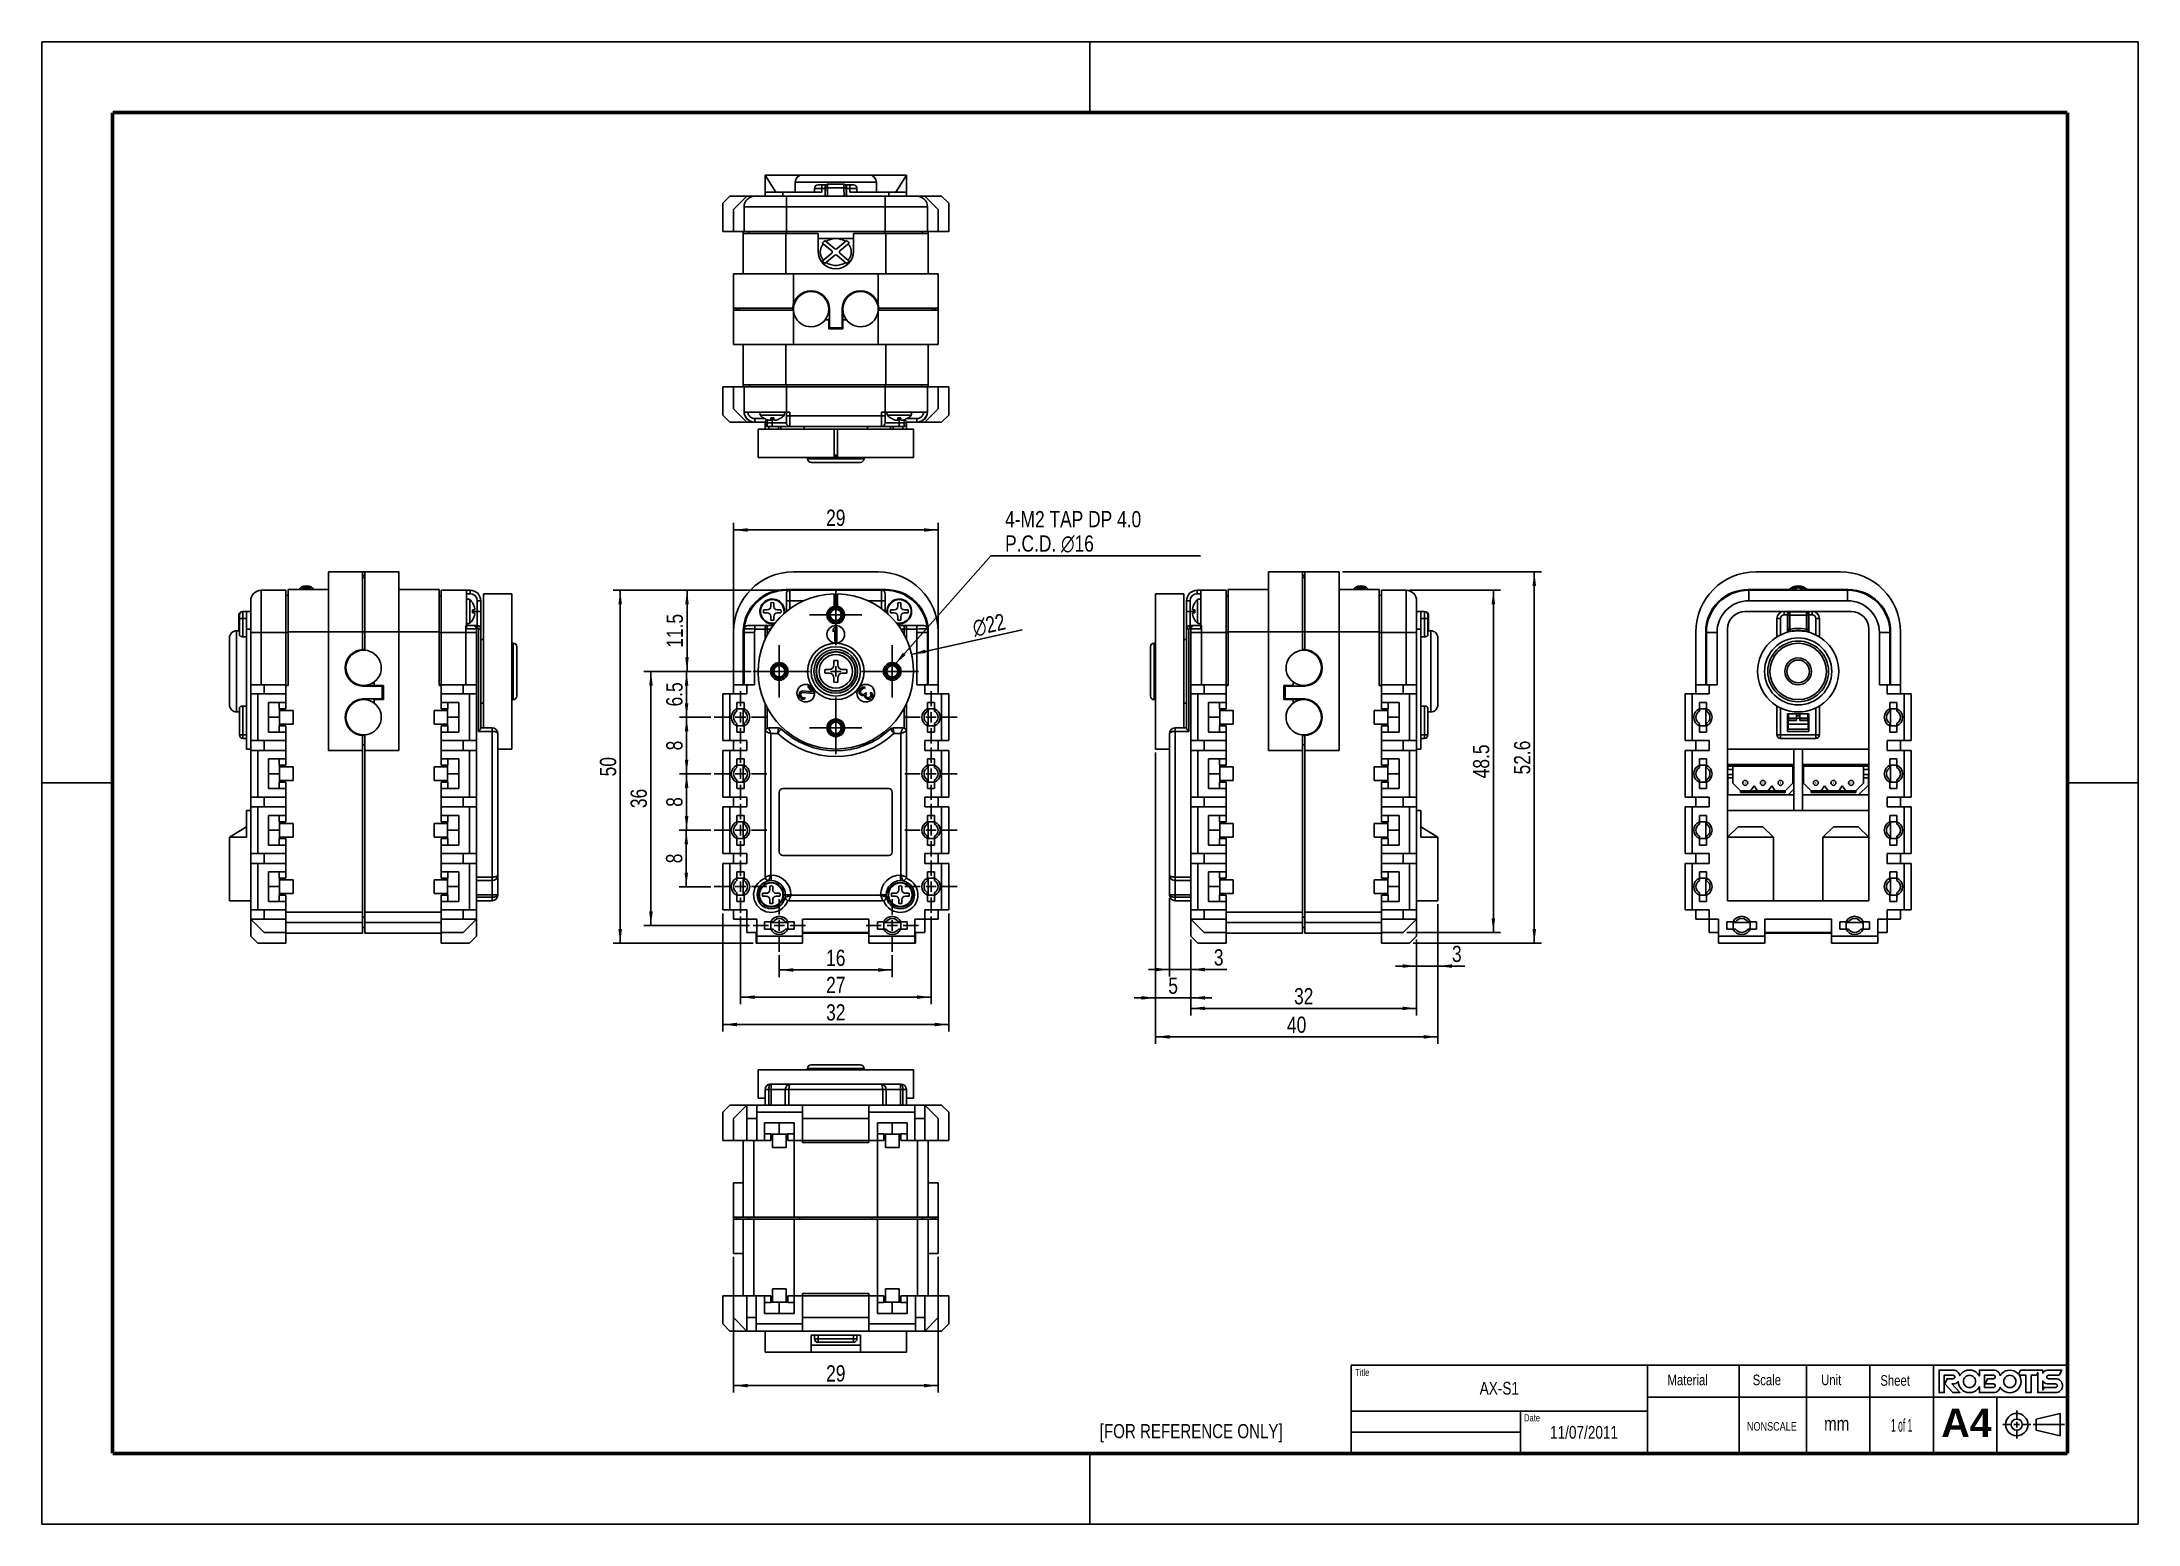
# Model space of a CAD drawing. Header units: millimetres. Extents: x 0 to 297, y 0 to 210.
import ezdxf

# ---------------------------------------------------------------- set-up
doc = ezdxf.new("R2010")
doc.units = ezdxf.units.MM
doc.header["$LTSCALE"] = 16.335
doc.linetypes.add('CENTER', pattern=[0.6, 0.375, -0.075, 0.075, -0.075])
doc.layers.get('0').update_dxf_attribs({"linetype": 'CONTINUOUS'})
for name, color, linetype in [('02___PRT_ALL_AXES', 7, 'CONTINUOUS'), ('3_ALL_AXES', 7, 'CONTINUOUS'), ('6_ALL_SURFS', 7, 'CONTINUOUS'), ('7_ALL_FEATURES', 7, 'CONTINUOUS'), ('9_ALL_COMPONENTS', 7, 'CONTINUOUS')]:
    doc.layers.add(name, color=color, linetype=linetype)
doc.styles.get("Standard").update_dxf_attribs({"font": 'txt', "width": 0.8})
doc.styles.add('TEXTSTYLE_1', font='gdt', dxfattribs={"width": 0.8})
doc.styles.add('TEXTSTYLE_2', font='arialbd.ttf')
doc.styles.add('TEXTSTYLE_3', font='txt', dxfattribs={"width": 0.5})
doc.dimstyles.new('DIMSTYLE_1', dxfattribs={"dimtxt": 2.3, "dimasz": 2, "dimexe": 0.18, "dimexo": 0.0625, "dimgap": 0.09, "dimtad": 1, "dimdec": 3, "dimdsep": 46, "dimtxsty": 'Standard', "dimblk": '_FILLED', "dimblk1": '_FILLED', "dimblk2": '_FILLED', "dimcen": 0.09, "dimadec": 0, "dimazin": 0, "dimtp": 0.001, "dimtm": 0.001, "dimtfac": 1, "dimtdec": 3, "dimtofl": 0, "dimtmove": 0, "dimatfit": 3, "dimldrblk": '_FILLED', "dimfxl": 0, "dimtolj": 1, "dimarcsym": 0})
doc.dimstyles.new('DIMSTYLE_2', dxfattribs={"dimtxt": 2.3, "dimasz": 2, "dimexe": 0.18, "dimexo": 0.0625, "dimgap": 0.09, "dimtad": 1, "dimdec": 3, "dimdsep": 46, "dimtxsty": 'Standard', "dimblk": '_FILLED', "dimblk1": '_FILLED', "dimblk2": '_FILLED', "dimcen": 0.09, "dimadec": 0, "dimazin": 0, "dimtp": 0.001, "dimtm": 0.001, "dimtfac": 1, "dimtdec": 3, "dimtofl": 0, "dimtmove": 0, "dimatfit": 3, "dimldrblk": '_FILLED', "dimfxl": 0, "dimtolj": 1, "dimarcsym": 0})
doc.dimstyles.get("Standard").update_dxf_attribs({"dimtxt": 2.3, "dimasz": 2, "dimexe": 0.18, "dimexo": 0.0625, "dimgap": 0.09, "dimtad": 1, "dimdec": 3, "dimdsep": 46, "dimtxsty": 'Standard', "dimblk": '_FILLED', "dimblk1": '_FILLED', "dimblk2": '_FILLED', "dimcen": 0.09, "dimadec": 0, "dimazin": 0, "dimtol": 1, "dimtp": 0.05, "dimtm": 0.05, "dimtfac": 1, "dimtdec": 3, "dimtofl": 0, "dimtmove": 0, "dimatfit": 3, "dimldrblk": '_FILLED', "dimfxl": 0, "dimtolj": 1, "dimarcsym": 0})

msp = doc.modelspace()

# ---------------------------------------------------------------- texts
at = {"color": 2, "linetype": 'Continuous', "insert": (136.4712, 143.5336), "char_height": 2.3, "width": 27.6, "attachment_point": 1, "line_spacing_factor": 0.9}
msp.add_mtext('4-M2 TAP DP 4.0\\PP.C.D. \\Fgdt;{\\Fgdt;n}\\Ftxt;16', dxfattribs=at)
at = {"color": 7, "linetype": 'Continuous', "line_spacing_factor": 0.9}
for s, insert, char_height, width, attachment_point in [('Title', (186.0586, 21.9826), 1, 4, 1), ('Material', (230.3236, 21.1804), 1.5, 9.6, 1), ('Scale', (242.3975, 21.1801), 1.5, 6, 1), ('Unit', (252.0956, 21.186), 1.5, 4.8, 1), ('Sheet', (260.4833, 21.1004), 1.5, 6, 1), ('AX-S1 ', (206.5, 20.15), 1.8, 8.64, 2), ('Date', (210.0025, 15.5492), 1, 3.2, 1), ('[FOR REFERENCE ONLY]', (149.8814, 14.1678), 2, 32, 1), ('11/07/2011', (218.5, 13.9), 1.8, 14.4, 2), ('NONSCALE', (241.5856, 14.4444), 1.2, 7.68, 1), ('mm', (252.517, 15.2157), 2, 3.2, 1)]:
    msp.add_mtext(s, dxfattribs=dict(at, insert=insert, char_height=char_height, width=width, attachment_point=attachment_point))
for s, insert, char_height, width, attachment_point, style in [('1 of 1', (263.5, 14.9), 1.8, 5.4, 2, 'TEXTSTYLE_3'), ('A4', (269.1175, 16.3594), 4, 7.137546, 1, 'TEXTSTYLE_2')]:
    msp.add_mtext(s, dxfattribs=dict(at, insert=insert, char_height=char_height, width=width, attachment_point=attachment_point, style=style))

# ---------------------------------------------------------------- blocks, each defined once
blk = doc.blocks.new('_FILLED')
at = {"color": 0, "linetype": 'ByBlock'}
blk.add_solid([(0, 0), (-1, 0.125), (-1, -0.125)], dxfattribs=at)
blk = doc.blocks.new('*D1')
at = {"color": 2, "linetype": 'Continuous'}
for p, q in [((97.98, 126.91), (97.98, 141.85)), ((97.98, 140.85), (112.48, 140.85)), ((126.98, 140.85), (112.48, 140.85)), ((126.98, 126.91), (126.98, 141.85))]:
    blk.add_line(p, q, dxfattribs=at)
at = {"color": 2, "linetype": 'Continuous', "xscale": 2, "yscale": 2, "zscale": 2, "rotation": 180}
blk.add_blockref('_FILLED', (97.98, 140.85), dxfattribs=at)
at = {"color": 2, "linetype": 'Continuous', "xscale": 2, "yscale": 2, "zscale": 2}
blk.add_blockref('_FILLED', (126.98, 140.85), dxfattribs=at)
at = {"color": 2, "linetype": 'Continuous', "insert": (112.48, 143.73), "char_height": 2.3, "width": 3.68, "attachment_point": 2, "line_spacing_factor": 0.9}
blk.add_mtext('29', dxfattribs=at)
blk = doc.blocks.new('*D2')
at = {"color": 2, "linetype": 'Continuous'}
for p, q in [((100.48, 120.81), (90.34, 120.81)), ((91.34, 120.81), (91.34, 117.56)), ((91.34, 114.31), (91.34, 117.56)), ((94.77, 114.31), (90.34, 114.31))]:
    blk.add_line(p, q, dxfattribs=at)
at = {"color": 2, "linetype": 'Continuous', "xscale": 2, "yscale": 2, "zscale": 2}
for p, rotation in [((91.34, 120.81), 90), ((91.34, 114.31), 270)]:
    blk.add_blockref('_FILLED', p, dxfattribs=dict(at, rotation=rotation))
at = {"color": 2, "linetype": 'Continuous', "insert": (88.46, 117.56), "char_height": 2.3, "width": 5.52, "attachment_point": 2, "rotation": 90, "line_spacing_factor": 0.9}
blk.add_mtext('6.5', dxfattribs=at)
blk = doc.blocks.new('*D3')
at = {"color": 2, "linetype": 'Continuous'}
for p, q in [((94.77, 114.31), (90.34, 114.31)), ((91.34, 114.31), (91.34, 110.31)), ((91.34, 106.31), (91.34, 110.31)), ((94.77, 106.31), (90.34, 106.31))]:
    blk.add_line(p, q, dxfattribs=at)
at = {"color": 2, "linetype": 'Continuous', "xscale": 2, "yscale": 2, "zscale": 2}
for p, rotation in [((91.34, 114.31), 90), ((91.34, 106.31), 270)]:
    blk.add_blockref('_FILLED', p, dxfattribs=dict(at, rotation=rotation))
at = {"color": 2, "linetype": 'Continuous', "insert": (88.46, 110.31), "char_height": 2.3, "width": 1.84, "attachment_point": 2, "rotation": 90, "line_spacing_factor": 0.9}
blk.add_mtext('8', dxfattribs=at)
blk = doc.blocks.new('*D4')
at = {"color": 2, "linetype": 'Continuous'}
for p, q in [((94.77, 106.31), (90.34, 106.31)), ((91.34, 106.31), (91.34, 102.31)), ((91.34, 98.31), (91.34, 102.31)), ((94.77, 98.31), (90.34, 98.31))]:
    blk.add_line(p, q, dxfattribs=at)
at = {"color": 2, "linetype": 'Continuous', "xscale": 2, "yscale": 2, "zscale": 2}
for p, rotation in [((91.34, 106.31), 90), ((91.34, 98.31), 270)]:
    blk.add_blockref('_FILLED', p, dxfattribs=dict(at, rotation=rotation))
at = {"color": 2, "linetype": 'Continuous', "insert": (88.46, 102.31), "char_height": 2.3, "width": 1.84, "attachment_point": 2, "rotation": 90, "line_spacing_factor": 0.9}
blk.add_mtext('8', dxfattribs=at)
blk = doc.blocks.new('*D5')
at = {"color": 2, "linetype": 'Continuous'}
for p, q in [((94.77, 98.31), (90.3, 98.31)), ((91.3, 98.31), (91.3, 94.31)), ((91.3, 90.31), (91.3, 94.31)), ((94.77, 90.31), (90.3, 90.31))]:
    blk.add_line(p, q, dxfattribs=at)
at = {"color": 2, "linetype": 'Continuous', "xscale": 2, "yscale": 2, "zscale": 2}
for p, rotation in [((91.3, 98.31), 90), ((91.3, 90.31), 270)]:
    blk.add_blockref('_FILLED', p, dxfattribs=dict(at, rotation=rotation))
at = {"color": 2, "linetype": 'Continuous', "insert": (88.43, 94.31), "char_height": 2.3, "width": 1.84, "attachment_point": 2, "rotation": 90, "line_spacing_factor": 0.9}
blk.add_mtext('8', dxfattribs=at)
blk = doc.blocks.new('*D6')
at = {"color": 2, "linetype": 'Continuous'}
for p, q in [((100.48, 120.81), (85.29, 120.81)), ((86.29, 120.81), (86.29, 102.81)), ((86.29, 84.81), (86.29, 102.81)), ((100.27, 84.81), (85.29, 84.81))]:
    blk.add_line(p, q, dxfattribs=at)
at = {"color": 2, "linetype": 'Continuous', "xscale": 2, "yscale": 2, "zscale": 2}
for p, rotation in [((86.29, 120.81), 90), ((86.29, 84.81), 270)]:
    blk.add_blockref('_FILLED', p, dxfattribs=dict(at, rotation=rotation))
at = {"color": 2, "linetype": 'Continuous', "insert": (83.41, 102.81), "char_height": 2.3, "width": 3.68, "attachment_point": 2, "rotation": 90, "line_spacing_factor": 0.9}
blk.add_mtext('36', dxfattribs=at)
blk = doc.blocks.new('*D7')
at = {"color": 2, "linetype": 'Continuous'}
for p, q in [((105.48, 132.31), (80.93, 132.31)), ((81.93, 132.31), (81.93, 107.31)), ((81.93, 82.31), (81.93, 107.31)), ((100.78, 82.31), (80.93, 82.31))]:
    blk.add_line(p, q, dxfattribs=at)
at = {"color": 2, "linetype": 'Continuous', "xscale": 2, "yscale": 2, "zscale": 2}
for p, rotation in [((81.93, 132.31), 90), ((81.93, 82.31), 270)]:
    blk.add_blockref('_FILLED', p, dxfattribs=dict(at, rotation=rotation))
at = {"color": 2, "linetype": 'Continuous', "insert": (79.06, 107.31), "char_height": 2.3, "width": 3.68, "attachment_point": 2, "rotation": 90, "line_spacing_factor": 0.9}
blk.add_mtext('50', dxfattribs=at)
blk = doc.blocks.new('*D8')
at = {"color": 2, "linetype": 'Continuous'}
for p, q in [((105.48, 132.31), (90.4, 132.31)), ((91.4, 132.31), (91.4, 126.56)), ((91.4, 120.81), (91.4, 126.56)), ((100.48, 120.81), (90.4, 120.81))]:
    blk.add_line(p, q, dxfattribs=at)
at = {"color": 2, "linetype": 'Continuous', "xscale": 2, "yscale": 2, "zscale": 2}
for p, rotation in [((91.4, 132.31), 90), ((91.4, 120.81), 270)]:
    blk.add_blockref('_FILLED', p, dxfattribs=dict(at, rotation=rotation))
at = {"color": 2, "linetype": 'Continuous', "insert": (88.52, 126.56), "char_height": 2.3, "width": 7.36, "attachment_point": 2, "rotation": 90, "line_spacing_factor": 0.9}
blk.add_mtext('11.5', dxfattribs=at)
blk = doc.blocks.new('*D9')
at = {"color": 2, "linetype": 'Continuous'}
blk.add_line((123.22, 123.22), (138.87, 126.72), dxfattribs=at)
at = {"color": 2, "linetype": 'Continuous', "xscale": 2, "yscale": 2, "zscale": 2, "rotation": 192.6161229034}
blk.add_blockref('_FILLED', (123.22, 123.22), dxfattribs=at)
at = {"color": 2, "linetype": 'Continuous', "insert": (131.66, 128.05), "char_height": 2.3, "width": 6.7467, "attachment_point": 1, "rotation": 12.6161, "line_spacing_factor": 0.9, "style": 'TEXTSTYLE_1'}
blk.add_mtext('{\\Fgdt;n}\\Ftxt;22', dxfattribs=at)
blk = doc.blocks.new('*D10')
at = {"color": 2, "linetype": 'Continuous'}
for p, q in [((104.48, 80.6), (104.48, 77.51)), ((120.48, 80.6), (120.48, 77.51)), ((104.48, 78.51), (112.48, 78.51)), ((120.48, 78.51), (112.48, 78.51))]:
    blk.add_line(p, q, dxfattribs=at)
at = {"color": 2, "linetype": 'Continuous', "xscale": 2, "yscale": 2, "zscale": 2, "rotation": 180}
blk.add_blockref('_FILLED', (104.48, 78.51), dxfattribs=at)
at = {"color": 2, "linetype": 'Continuous', "xscale": 2, "yscale": 2, "zscale": 2}
blk.add_blockref('_FILLED', (120.48, 78.51), dxfattribs=at)
at = {"color": 2, "linetype": 'Continuous', "insert": (112.48, 81.38), "char_height": 2.3, "width": 3.68, "attachment_point": 2, "line_spacing_factor": 0.9}
blk.add_mtext('16', dxfattribs=at)
blk = doc.blocks.new('*D11')
at = {"color": 2, "linetype": 'Continuous'}
for p, q in [((98.98, 86.1), (98.98, 73.66)), ((125.98, 86.1), (125.98, 73.66)), ((98.98, 74.66), (112.48, 74.66)), ((125.98, 74.66), (112.48, 74.66))]:
    blk.add_line(p, q, dxfattribs=at)
at = {"color": 2, "linetype": 'Continuous', "xscale": 2, "yscale": 2, "zscale": 2, "rotation": 180}
blk.add_blockref('_FILLED', (98.98, 74.66), dxfattribs=at)
at = {"color": 2, "linetype": 'Continuous', "xscale": 2, "yscale": 2, "zscale": 2}
blk.add_blockref('_FILLED', (125.98, 74.66), dxfattribs=at)
at = {"color": 2, "linetype": 'Continuous', "insert": (112.48, 77.54), "char_height": 2.3, "width": 3.68, "attachment_point": 2, "line_spacing_factor": 0.9}
blk.add_mtext('27', dxfattribs=at)
blk = doc.blocks.new('*D12')
at = {"color": 2, "linetype": 'Continuous'}
for p, q in [((96.48, 86.51), (96.48, 69.78)), ((128.48, 86.51), (128.48, 69.78)), ((96.48, 70.78), (112.48, 70.78)), ((128.48, 70.78), (112.48, 70.78))]:
    blk.add_line(p, q, dxfattribs=at)
at = {"color": 2, "linetype": 'Continuous', "xscale": 2, "yscale": 2, "zscale": 2, "rotation": 180}
blk.add_blockref('_FILLED', (96.48, 70.78), dxfattribs=at)
at = {"color": 2, "linetype": 'Continuous', "xscale": 2, "yscale": 2, "zscale": 2}
blk.add_blockref('_FILLED', (128.48, 70.78), dxfattribs=at)
at = {"color": 2, "linetype": 'Continuous', "insert": (112.48, 73.65), "char_height": 2.3, "width": 3.68, "attachment_point": 2, "line_spacing_factor": 0.9}
blk.add_mtext('32', dxfattribs=at)
blk = doc.blocks.new('*D13')
at = {"color": 2, "linetype": 'Continuous'}
for p, q in [((197.78, 87.81), (197.78, 78.06)), ((194.78, 82.81), (194.78, 78.06)), ((194.78, 79.06), (191.78, 79.06)), ((191.78, 79.06), (196.28, 79.06)), ((201.63, 79.06), (196.28, 79.06)), ((197.78, 79.06), (201.63, 79.06))]:
    blk.add_line(p, q, dxfattribs=at)
at = {"color": 2, "linetype": 'Continuous', "xscale": 2, "yscale": 2, "zscale": 2}
blk.add_blockref('_FILLED', (194.78, 79.06), dxfattribs=at)
at = {"color": 2, "linetype": 'Continuous', "xscale": 2, "yscale": 2, "zscale": 2, "rotation": 180}
blk.add_blockref('_FILLED', (197.78, 79.06), dxfattribs=at)
at = {"color": 2, "linetype": 'Continuous', "insert": (199.79, 81.94), "char_height": 2.3, "width": 1.84, "attachment_point": 1, "line_spacing_factor": 0.9}
blk.add_mtext('3', dxfattribs=at)
blk = doc.blocks.new('*D14')
at = {"color": 2, "linetype": 'Continuous'}
for p, q in [((159.78, 88.66), (159.78, 77.57)), ((162.78, 82.81), (162.78, 77.57)), ((159.78, 78.57), (156.78, 78.57)), ((156.78, 78.57), (161.28, 78.57)), ((167.89, 78.57), (161.28, 78.57)), ((162.78, 78.57), (167.89, 78.57))]:
    blk.add_line(p, q, dxfattribs=at)
at = {"color": 2, "linetype": 'Continuous', "xscale": 2, "yscale": 2, "zscale": 2}
blk.add_blockref('_FILLED', (159.78, 78.57), dxfattribs=at)
at = {"color": 2, "linetype": 'Continuous', "xscale": 2, "yscale": 2, "zscale": 2, "rotation": 180}
blk.add_blockref('_FILLED', (162.78, 78.57), dxfattribs=at)
at = {"color": 2, "linetype": 'Continuous', "insert": (166.05, 81.44), "char_height": 2.3, "width": 1.84, "attachment_point": 1, "line_spacing_factor": 0.9}
blk.add_mtext('3', dxfattribs=at)
blk = doc.blocks.new('*D15')
at = {"color": 2, "linetype": 'Continuous'}
for p, q in [((162.78, 82.81), (162.78, 72.07)), ((194.78, 82.81), (194.78, 72.07)), ((162.78, 73.07), (178.78, 73.07)), ((194.78, 73.07), (178.78, 73.07))]:
    blk.add_line(p, q, dxfattribs=at)
at = {"color": 2, "linetype": 'Continuous', "xscale": 2, "yscale": 2, "zscale": 2, "rotation": 180}
blk.add_blockref('_FILLED', (162.78, 73.07), dxfattribs=at)
at = {"color": 2, "linetype": 'Continuous', "xscale": 2, "yscale": 2, "zscale": 2}
blk.add_blockref('_FILLED', (194.78, 73.07), dxfattribs=at)
at = {"color": 2, "linetype": 'Continuous', "insert": (178.78, 75.94), "char_height": 2.3, "width": 3.68, "attachment_point": 2, "line_spacing_factor": 0.9}
blk.add_mtext('32', dxfattribs=at)
blk = doc.blocks.new('*D16')
at = {"color": 2, "linetype": 'Continuous'}
for p, q in [((157.78, 109.31), (157.78, 68.03)), ((197.78, 87.81), (197.78, 68.03)), ((157.78, 69.03), (177.78, 69.03)), ((197.78, 69.03), (177.78, 69.03))]:
    blk.add_line(p, q, dxfattribs=at)
at = {"color": 2, "linetype": 'Continuous', "xscale": 2, "yscale": 2, "zscale": 2, "rotation": 180}
blk.add_blockref('_FILLED', (157.78, 69.03), dxfattribs=at)
at = {"color": 2, "linetype": 'Continuous', "xscale": 2, "yscale": 2, "zscale": 2}
blk.add_blockref('_FILLED', (197.78, 69.03), dxfattribs=at)
at = {"color": 2, "linetype": 'Continuous', "insert": (177.78, 71.9), "char_height": 2.3, "width": 3.68, "attachment_point": 2, "line_spacing_factor": 0.9}
blk.add_mtext('40', dxfattribs=at)
blk = doc.blocks.new('*D17')
at = {"color": 2, "linetype": 'Continuous'}
for p, q in [((157.78, 109.31), (157.78, 73.56)), ((162.78, 82.81), (162.78, 73.56)), ((157.78, 74.56), (154.78, 74.56)), ((154.78, 74.56), (160.28, 74.56)), ((165.78, 74.56), (160.28, 74.56)), ((162.78, 74.56), (165.78, 74.56))]:
    blk.add_line(p, q, dxfattribs=at)
at = {"color": 2, "linetype": 'Continuous', "xscale": 2, "yscale": 2, "zscale": 2}
blk.add_blockref('_FILLED', (157.78, 74.56), dxfattribs=at)
at = {"color": 2, "linetype": 'Continuous', "xscale": 2, "yscale": 2, "zscale": 2, "rotation": 180}
blk.add_blockref('_FILLED', (162.78, 74.56), dxfattribs=at)
at = {"color": 2, "linetype": 'Continuous', "insert": (160.28, 77.43), "char_height": 2.3, "width": 1.84, "attachment_point": 2, "line_spacing_factor": 0.9}
blk.add_mtext('5', dxfattribs=at)
blk = doc.blocks.new('*D18')
at = {"color": 2, "linetype": 'Continuous'}
for p, q in [((193.78, 132.31), (206.65, 132.31)), ((205.65, 132.31), (205.65, 108.06)), ((205.65, 83.81), (205.65, 108.06)), ((193.38, 83.81), (206.65, 83.81))]:
    blk.add_line(p, q, dxfattribs=at)
at = {"color": 2, "linetype": 'Continuous', "xscale": 2, "yscale": 2, "zscale": 2}
for p, rotation in [((205.65, 132.31), 90), ((205.65, 83.81), 270)]:
    blk.add_blockref('_FILLED', p, dxfattribs=dict(at, rotation=rotation))
at = {"color": 2, "linetype": 'Continuous', "insert": (202.77, 108.06), "char_height": 2.3, "width": 7.36, "attachment_point": 2, "rotation": 90, "line_spacing_factor": 0.9}
blk.add_mtext('48.5', dxfattribs=at)
blk = doc.blocks.new('*D19')
at = {"color": 2, "linetype": 'Continuous'}
for p, q in [((184.28, 134.91), (212.45, 134.91)), ((211.45, 134.91), (211.45, 108.61)), ((211.45, 82.31), (211.45, 108.61)), ((194.28, 82.31), (212.45, 82.31))]:
    blk.add_line(p, q, dxfattribs=at)
at = {"color": 2, "linetype": 'Continuous', "xscale": 2, "yscale": 2, "zscale": 2}
for p, rotation in [((211.45, 134.91), 90), ((211.45, 82.31), 270)]:
    blk.add_blockref('_FILLED', p, dxfattribs=dict(at, rotation=rotation))
at = {"color": 2, "linetype": 'Continuous', "insert": (208.58, 108.61), "char_height": 2.3, "width": 7.36, "attachment_point": 2, "rotation": 90, "line_spacing_factor": 0.9}
blk.add_mtext('52.6', dxfattribs=at)
blk = doc.blocks.new('*D20')
at = {"color": 2, "linetype": 'Continuous'}
for p, q in [((97.98, 37.85), (97.98, 18.62)), ((126.98, 37.85), (126.98, 18.62)), ((97.98, 19.62), (112.48, 19.62)), ((126.98, 19.62), (112.48, 19.62))]:
    blk.add_line(p, q, dxfattribs=at)
at = {"color": 2, "linetype": 'Continuous', "xscale": 2, "yscale": 2, "zscale": 2, "rotation": 180}
blk.add_blockref('_FILLED', (97.98, 19.62), dxfattribs=at)
at = {"color": 2, "linetype": 'Continuous', "xscale": 2, "yscale": 2, "zscale": 2}
blk.add_blockref('_FILLED', (126.98, 19.62), dxfattribs=at)
at = {"color": 2, "linetype": 'Continuous', "insert": (112.48, 22.5), "char_height": 2.3, "width": 3.68, "attachment_point": 2, "line_spacing_factor": 0.9}
blk.add_mtext('29', dxfattribs=at)

# ---------------------------------------------------------------- dimensions: what is measured, and where the dimension line sits
at = {"color": 2, "linetype": 'Continuous'}
for base, p1, p2, picture, middle in [((126.9811, 140.8511), (97.9811, 126.9129), (126.9811, 126.9129), '*D1', (110.6411, 142.5761)), ((197.7822, 69.027), (157.7822, 109.3129), (197.7822, 87.8129), '*D16', (175.9422, 70.752)), ((128.4811, 70.7767), (96.4811, 86.5129), (128.4811, 86.5129), '*D12', (110.6411, 72.5017)), ((162.7822, 78.5696), (159.7822, 88.6629), (162.7822, 82.8129), '*D14', (166.968, 80.2946)), ((125.9811, 74.6644), (98.9811, 86.1004), (125.9811, 86.1004), '*D11', (110.6411, 76.3894)), ((120.4811, 78.5097), (104.4811, 80.6004), (120.4811, 80.6004), '*D10', (110.6411, 80.2347)), ((194.7822, 73.0684), (162.7822, 82.8129), (194.7822, 82.8129), '*D15', (176.9422, 74.7934)), ((126.9811, 19.6225), (97.9811, 37.8522), (126.9811, 37.8522), '*D20', (110.6411, 21.3475))]:
    dim = msp.add_linear_dim(base=base, p1=p1, p2=p2, dimstyle='DIMSTYLE_1', dxfattribs=at)
    dim.commit()
    dim.dimension.update_dxf_attribs({"geometry": picture, "text_midpoint": middle, "dimtype": 160})
for base, p1, p2, angle, picture, middle in [((211.4528, 82.3129), (184.2822, 134.9129), (194.2822, 82.3129), 270, '*D19', (211.3767, 105.323)), ((81.9339, 132.3129), (100.7811, 82.3129), (105.4811, 132.3129), 90, '*D7', (81.0333, 105.668)), ((91.3984, 132.3129), (100.4839, 120.8129), (105.4811, 132.3129), 90, '*D8', (91.3223, 123.273)), ((205.6484, 132.3129), (193.3822, 83.8129), (193.7822, 132.3129), 90, '*D18', (205.5723, 104.773)), ((86.2889, 84.8129), (100.4839, 120.8129), (100.2686, 84.8129), 270, '*D6', (85.3883, 101.168)), ((91.3387, 114.3129), (100.4839, 120.8129), (94.7686, 114.3129), 270, '*D2', (90.8503, 115.0955)), ((91.3387, 106.3129), (94.7686, 114.3129), (94.7686, 106.3129), 270, '*D3', (90.0259, 109.4905)), ((157.7822, 74.5589), (162.7822, 82.8129), (157.7822, 109.3129), 180, '*D17', (159.3622, 76.2839)), ((91.3387, 98.3129), (94.7686, 106.3129), (94.7686, 98.3129), 270, '*D4', (90.0259, 101.4905)), ((91.3022, 90.3129), (94.7686, 98.3129), (94.7686, 90.3129), 270, '*D5', (89.9894, 93.4905)), ((194.7822, 79.0613), (197.7822, 87.8129), (194.7822, 82.8129), 180, '*D13', (200.7128, 80.7863))]:
    dim = msp.add_linear_dim(base=base, p1=p1, p2=p2, angle=angle, dimstyle='DIMSTYLE_1', dxfattribs=at)
    dim.commit()
    dim.dimension.update_dxf_attribs({"geometry": picture, "text_midpoint": middle, "dimtype": 160})
dim = msp.add_diameter_dim_2p(p1=(123.2155, 123.2155), p2=(101.7467, 118.4103), dimstyle='DIMSTYLE_2', dxfattribs=at)
dim.commit()
dim.dimension.update_dxf_attribs({"geometry": '*D9', "text_midpoint": (135.202, 127.6661), "dimtype": 163})

# ---------------------------------------------------------------- linework, layer by layer
at = {"color": 7, "linetype": 'Continuous'}
for p, q in [((0, 0), (0, 210)), ((0, 210), (297, 210)), ((148.5, 200), (148.5, 210)), ((297, 0), (297, 210)), ((10, 105), (0, 105)), ((287, 105), (297, 105)), ((279.8033, 14.8856), (279.8033, 16.0767)), ((282.5652, 14.8856), (285.9684, 15.6796)), ((282.5652, 14.8856), (282.5652, 13.2974)), ((285.9684, 15.6796), (285.9684, 12.5034)), ((279.0092, 14.0915), (277.8181, 14.0915)), ((279.4063, 14.0915), (280.2003, 14.0915)), ((279.8033, 13.6945), (279.8033, 14.4885)), ((279.8033, 13.2974), (279.8033, 12.1063)), ((280.5974, 14.0915), (281.7884, 14.0915)), ((282.1561, 14.0915), (286.5559, 14.0915)), ((282.5652, 13.2974), (285.9684, 12.5034)), ((148.5, 10), (148.5, 0)), ((0, 0), (297, 0))]:
    msp.add_line(p, q, dxfattribs=at)
at = {"color": 2, "linetype": 'Continuous'}
for p, q in [((287, 22.5), (185.5, 22.5)), ((185.5, 10), (185.5, 22.5)), ((227.5, 10), (227.5, 22.5)), ((240.5, 10), (240.5, 22.5)), ((250, 10), (250, 22.5)), ((259, 10), (259, 22.5)), ((268, 10), (268, 22.5)), ((287, 10), (287, 22.5)), ((287, 18), (227.5, 18)), ((277, 10), (277, 18)), ((227.5, 16), (185.5, 16)), ((209.5, 10), (209.5, 16)), ((209.5, 13), (185.5, 13)), ((287, 10), (185.5, 10))]:
    msp.add_line(p, q, dxfattribs=at)
at = {"color": 7, "linetype": 'Continuous', "const_width": 0.5}
for points in [[(10, 200), (10, 10)], [(287, 200), (10, 200)], [(287, 10), (287, 200)], [(10, 10), (287, 10)]]:
    msp.add_lwpolyline(points, dxfattribs=at)
at = {"color": 7, "linetype": 'Continuous'}
for radius in [1.5881, 0.7941]:
    msp.add_circle((279.8033, 14.0915), radius, dxfattribs=at)
for points, knots in [([(286.003, 20.3001), (285.8112, 20.4917), (285.5799, 20.5874), (285.3095, 20.5874), (285.3095, 20.5874), (284.3058, 20.5874), (284.3058, 20.5874), (284.2356, 20.5874), (284.1763, 20.6119), (284.1277, 20.6604), (284.0791, 20.709), (284.0547, 20.7684), (284.0547, 20.8385), (284.0547, 20.9083), (284.0791, 20.9677), (284.1277, 21.0164), (284.1763, 21.0649), (284.2356, 21.0893), (284.3058, 21.0893), (284.3058, 21.0893), (285.8114, 21.0893), (285.8114, 21.0893), (285.8114, 21.0893), (286.1766, 21.8193), (286.1766, 21.8193), (286.1766, 21.8193), (284.3058, 21.8193), (284.3058, 21.8193), (284.035, 21.8193), (283.8037, 21.7235), (283.6122, 21.5318), (283.5717, 21.4914), (283.5366, 21.4488), (283.5046, 21.4047), (283.5046, 21.4047), (283.5046, 21.8209), (283.5046, 21.8209), (283.5046, 21.8209), (282.775, 21.8209), (282.775, 21.8209), (282.775, 21.8209), (282.775, 21.8203), (282.775, 21.8203), (282.775, 21.8203), (280.3481, 21.8203), (280.3481, 21.8203), (280.3481, 21.8203), (280.0545, 21.2329), (280.0545, 21.2329), (280.0232, 21.2698), (279.9902, 21.3061), (279.9548, 21.3414), (279.6431, 21.6532), (279.2667, 21.8091), (278.8258, 21.8091), (278.3848, 21.8091), (278.0082, 21.6532), (277.6965, 21.3414), (277.6081, 21.2529), (277.5326, 21.1591), (277.4693, 21.0602), (277.4301, 21.2372), (277.343, 21.3944), (277.2063, 21.5312), (277.0148, 21.7228), (276.7836, 21.8186), (276.5129, 21.8186), (276.5129, 21.8186), (274.5284, 21.8186), (274.5284, 21.8186), (274.5284, 21.8186), (274.5284, 20.9662), (274.5284, 20.9662), (274.4548, 21.1039), (274.3589, 21.2321), (274.2401, 21.3509), (273.9284, 21.6627), (273.5518, 21.8186), (273.1109, 21.8186), (272.6699, 21.8186), (272.2935, 21.6627), (271.9818, 21.3509), (271.8876, 21.2568), (271.808, 21.1567), (271.7423, 21.0508), (271.7041, 21.2317), (271.6163, 21.392), (271.4773, 21.531), (271.2857, 21.7227), (271.0545, 21.8186), (270.7838, 21.8186), (270.7838, 21.8186), (268.7993, 21.8186), (268.7993, 21.8186), (268.7993, 21.8186), (268.7993, 18.6251), (268.7993, 18.6251), (268.7993, 18.6251), (269.5287, 18.6251), (269.5287, 18.6251), (269.5287, 18.6251), (269.5287, 21.0891), (269.5287, 21.0891), (269.5287, 21.0891), (270.7842, 21.0891), (270.7842, 21.0891), (270.8541, 21.0891), (270.9134, 21.0647), (270.9621, 21.0159), (271.0109, 20.967), (271.0353, 20.9073), (271.0353, 20.8372), (271.0353, 20.767), (271.0109, 20.7075), (270.9621, 20.6586), (270.9135, 20.6097), (270.8541, 20.5853), (270.7842, 20.5853), (270.7842, 20.5853), (269.9399, 20.5853), (269.9399, 20.5853), (269.9399, 20.5853), (269.6205, 19.8569), (269.6205, 19.8569), (269.6205, 19.8569), (270.7518, 18.6251), (270.7518, 18.6251), (270.7518, 18.6251), (271.765, 18.6251), (271.765, 18.6251), (271.765, 18.6251), (270.6206, 19.8569), (270.6206, 19.8569), (270.6206, 19.8569), (270.7848, 19.8559), (270.7848, 19.8559), (271.0551, 19.8559), (271.2861, 19.9518), (271.4775, 20.1435), (271.4908, 20.1569), (271.5026, 20.1708), (271.5149, 20.1846), (271.5237, 19.7596), (271.6788, 19.3956), (271.9818, 19.0927), (272.2935, 18.7809), (272.6699, 18.6251), (273.1109, 18.6251), (273.5518, 18.6251), (273.9284, 18.7809), (274.2401, 19.0927), (274.3589, 19.2116), (274.4548, 19.3398), (274.5284, 19.4775), (274.5284, 19.4775), (274.5284, 18.6251), (274.5284, 18.6251), (274.5284, 18.6251), (276.5129, 18.6251), (276.5129, 18.6251), (276.7836, 18.6251), (277.0148, 18.7208), (277.2063, 18.9124), (277.3395, 19.0456), (277.4253, 19.1983), (277.466, 19.3698), (277.5299, 19.2689), (277.6066, 19.1732), (277.6965, 19.0832), (278.0082, 18.7714), (278.3848, 18.6157), (278.8258, 18.6157), (279.2667, 18.6157), (279.6431, 18.7714), (279.9548, 19.0832), (280.2665, 19.395), (280.4224, 19.7713), (280.4224, 20.2124), (280.4224, 20.5411), (280.3356, 20.8339), (280.1624, 21.0908), (280.1624, 21.0908), (281.1041, 21.0908), (281.1041, 21.0908), (281.1041, 21.0908), (281.1041, 18.6269), (281.1041, 18.6269), (281.1041, 18.6269), (281.8349, 18.6269), (281.8349, 18.6269), (281.8349, 18.6269), (281.8349, 21.0908), (281.8349, 21.0908), (281.8349, 21.0908), (282.5862, 21.0908), (282.5862, 21.0908), (282.5862, 21.0908), (282.775, 21.4689), (282.775, 21.4689), (282.775, 21.4689), (282.775, 18.6275), (282.775, 18.6275), (282.775, 18.6275), (283.3259, 18.6275), (283.3259, 18.6275), (283.3259, 18.6275), (283.3255, 18.6265), (283.3255, 18.6265), (283.3255, 18.6265), (283.5208, 18.6265), (283.5208, 18.6265), (283.5222, 18.6265), (283.523, 18.6262), (283.5244, 18.6262), (283.5244, 18.6262), (283.5215, 18.6258), (283.5215, 18.6258), (283.5215, 18.6258), (285.3095, 18.6258), (285.3095, 18.6258), (285.5799, 18.6258), (285.8112, 18.7215), (286.003, 18.9132), (286.1942, 19.1048), (286.2902, 19.336), (286.2902, 19.6066), (286.2902, 19.8773), (286.1942, 20.1084), (286.003, 20.3001)], [0, 0, 0, 0, 1, 1, 1, 2, 2, 2, 3, 3, 3, 4, 4, 4, 5, 5, 5, 6, 6, 6, 7, 7, 7, 8, 8, 8, 9, 9, 9, 10, 10, 10, 11, 11, 11, 12, 12, 12, 13, 13, 13, 14, 14, 14, 15, 15, 15, 16, 16, 16, 17, 17, 17, 18, 18, 18, 19, 19, 19, 20, 20, 20, 21, 21, 21, 22, 22, 22, 23, 23, 23, 24, 24, 24, 25, 25, 25, 26, 26, 26, 27, 27, 27, 28, 28, 28, 29, 29, 29, 30, 30, 30, 31, 31, 31, 32, 32, 32, 33, 33, 33, 34, 34, 34, 35, 35, 35, 36, 36, 36, 37, 37, 37, 38, 38, 38, 39, 39, 39, 40, 40, 40, 41, 41, 41, 42, 42, 42, 43, 43, 43, 44, 44, 44, 45, 45, 45, 46, 46, 46, 47, 47, 47, 48, 48, 48, 49, 49, 49, 50, 50, 50, 51, 51, 51, 52, 52, 52, 53, 53, 53, 54, 54, 54, 55, 55, 55, 56, 56, 56, 57, 57, 57, 58, 58, 58, 59, 59, 59, 60, 60, 60, 61, 61, 61, 62, 62, 62, 63, 63, 63, 64, 64, 64, 65, 65, 65, 66, 66, 66, 67, 67, 67, 68, 68, 68, 69, 69, 69, 70, 70, 70, 71, 71, 71, 72, 72, 72, 73, 73, 73, 74, 74, 74, 75, 75, 75, 76, 76, 76, 76]), ([(273.7248, 19.608), (273.5559, 19.439), (273.3512, 19.3546), (273.1109, 19.3546), (272.8735, 19.3546), (272.6696, 19.439), (272.4993, 19.608), (272.3288, 19.7768), (272.2436, 19.9813), (272.2436, 20.2218), (272.2436, 20.4623), (272.3288, 20.6668), (272.4993, 20.8357), (272.6696, 21.0047), (272.8735, 21.0891), (273.1109, 21.0891), (273.3512, 21.0891), (273.5559, 21.0047), (273.7248, 20.8357), (273.8938, 20.6668), (273.9781, 20.4623), (273.9781, 20.2218), (273.9781, 19.9813), (273.8938, 19.7768), (273.7248, 19.608)], [0, 0, 0, 0, 1, 1, 1, 2, 2, 2, 3, 3, 3, 4, 4, 4, 5, 5, 5, 6, 6, 6, 7, 7, 7, 8, 8, 8, 8]), ([(276.5133, 19.8559), (276.5833, 19.8559), (276.6426, 19.8316), (276.6913, 19.783), (276.7399, 19.7344), (276.7643, 19.675), (276.7643, 19.6052), (276.7643, 19.5353), (276.7399, 19.4761), (276.6913, 19.4275), (276.6426, 19.3789), (276.5833, 19.3546), (276.5133, 19.3546), (276.5133, 19.3546), (275.2579, 19.3546), (275.2579, 19.3546), (275.2579, 19.3546), (275.2579, 21.0891), (275.2579, 21.0891), (275.2579, 21.0891), (276.5133, 21.0891), (276.5133, 21.0891), (276.5833, 21.0891), (276.6426, 21.0647), (276.6913, 21.0159), (276.7399, 20.967), (276.7643, 20.9073), (276.7643, 20.8372), (276.7643, 20.767), (276.7399, 20.7075), (276.6913, 20.6586), (276.6426, 20.6097), (276.5833, 20.5853), (276.5133, 20.5853), (276.5133, 20.5853), (275.6691, 20.5853), (275.6691, 20.5853), (275.6691, 20.5853), (275.3495, 19.8559), (275.3495, 19.8559), (275.3495, 19.8559), (276.5133, 19.8559), (276.5133, 19.8559)], [0, 0, 0, 0, 1, 1, 1, 2, 2, 2, 3, 3, 3, 4, 4, 4, 5, 5, 5, 6, 6, 6, 7, 7, 7, 8, 8, 8, 9, 9, 9, 10, 10, 10, 11, 11, 11, 12, 12, 12, 13, 13, 13, 14, 14, 14, 14]), ([(279.4397, 19.5985), (279.2708, 19.4295), (279.0661, 19.3451), (278.8258, 19.3451), (278.5884, 19.3451), (278.3844, 19.4295), (278.214, 19.5985), (278.0436, 19.7673), (277.9585, 19.9719), (277.9585, 20.2124), (277.9585, 20.4526), (278.0436, 20.6573), (278.214, 20.8263), (278.3844, 20.9952), (278.5884, 21.0796), (278.8258, 21.0796), (279.0661, 21.0796), (279.2708, 20.9952), (279.4397, 20.8263), (279.6085, 20.6573), (279.693, 20.4526), (279.693, 20.2124), (279.693, 19.9719), (279.6085, 19.7673), (279.4397, 19.5985)], [0, 0, 0, 0, 1, 1, 1, 2, 2, 2, 3, 3, 3, 4, 4, 4, 5, 5, 5, 6, 6, 6, 7, 7, 7, 8, 8, 8, 8]), ([(285.4873, 19.4288), (285.4385, 19.38), (285.3791, 19.3559), (285.3095, 19.3559), (285.3095, 19.3559), (283.6882, 19.3559), (283.6882, 19.3559), (283.6882, 19.3559), (283.6882, 19.3556), (283.6882, 19.3556), (283.6882, 19.3556), (283.5046, 18.9864), (283.5046, 18.9864), (283.5046, 18.9864), (283.5046, 20.272), (283.5046, 20.272), (283.5366, 20.2281), (283.5717, 20.1853), (283.6122, 20.1449), (283.8037, 19.9534), (284.035, 19.8576), (284.3058, 19.8576), (284.3058, 19.8576), (285.3095, 19.8576), (285.3095, 19.8576), (285.3791, 19.8576), (285.4385, 19.8333), (285.4873, 19.7846), (285.5359, 19.7358), (285.5601, 19.6766), (285.5601, 19.6066), (285.5601, 19.5366), (285.5359, 19.4772), (285.4873, 19.4288)], [0, 0, 0, 0, 1, 1, 1, 2, 2, 2, 3, 3, 3, 4, 4, 4, 5, 5, 5, 6, 6, 6, 7, 7, 7, 8, 8, 8, 9, 9, 9, 10, 10, 10, 11, 11, 11, 11])]:
    msp.add_open_spline(points, degree=3, knots=knots, dxfattribs=at)
at = {"layer": '02___PRT_ALL_AXES', "color": 7, "linetype": 'Continuous'}
for p, q in [((110.9811, 189.7335), (111.1037, 189.7335)), ((113.8601, 189.7335), (113.9811, 189.7335)), ((97.9811, 171.9835), (106.4856, 171.9835)), ((111.4811, 170.2835), (111.5811, 170.2835)), ((113.3823, 170.2835), (113.4811, 170.2835)), ((118.4766, 171.9835), (126.9811, 171.9835)), ((100.2811, 161.1335), (100.2811, 161.4335)), ((124.6811, 161.1335), (124.6811, 161.4335)), ((50.581, 134.9129), (45.7247, 134.9129)), ((45.731, 123.8084), (45.731, 134.9133)), ((173.7822, 134.9129), (178.6386, 134.9129)), ((178.6322, 123.8084), (178.6322, 134.9133)), ((56.581, 131.5129), (56.281, 131.5129)), ((167.7822, 131.5129), (168.0822, 131.5129)), ((56.581, 118.9129), (56.281, 118.9129)), ((113.2236, 120.8129), (111.7386, 120.8129)), ((112.4811, 121.5554), (112.4811, 120.0704)), ((167.7822, 118.9129), (168.0822, 118.9129)), ((55.581, 115.2838), (57.481, 115.2838)), ((55.581, 113.3421), (55.581, 115.2838)), ((57.481, 113.3421), (55.581, 113.3421)), ((57.481, 113.3421), (57.481, 115.2838)), ((99.7236, 114.3129), (98.2386, 114.3129)), ((98.9811, 115.0554), (98.9811, 113.5704)), ((99.3811, 113.3421), (99.3811, 115.2838)), ((126.7236, 114.3129), (125.2386, 114.3129)), ((125.5811, 113.3421), (125.5811, 115.2838)), ((125.9811, 115.0554), (125.9811, 113.5704)), ((166.8822, 115.2838), (166.8822, 113.3421)), ((166.8822, 115.2838), (168.7822, 115.2838)), ((168.7822, 113.3421), (166.8822, 113.3421)), ((168.7822, 113.3421), (168.7822, 115.2838)), ((45.731, 111.8174), (45.731, 109.6129)), ((178.6322, 109.6129), (178.6322, 111.8174)), ((55.581, 107.2838), (57.481, 107.2838)), ((55.581, 105.3421), (55.581, 107.2838)), ((57.481, 105.3421), (57.481, 107.2838)), ((98.9811, 107.0554), (98.9811, 105.5704)), ((99.3811, 105.3421), (99.3811, 107.2838)), ((125.5811, 105.3421), (125.5811, 107.2838)), ((125.9811, 107.0554), (125.9811, 105.5704)), ((166.8822, 107.2838), (166.8822, 105.3421)), ((166.8822, 107.2838), (168.7822, 107.2838)), ((168.7822, 105.3421), (168.7822, 107.2838)), ((57.481, 105.3421), (55.581, 105.3421)), ((99.7236, 106.3129), (98.2386, 106.3129)), ((126.7236, 106.3129), (125.2386, 106.3129)), ((168.7822, 105.3421), (166.8822, 105.3421)), ((55.581, 99.2838), (57.481, 99.2838)), ((55.581, 97.3421), (55.581, 99.2838)), ((57.481, 97.3421), (57.481, 99.2838)), ((99.7236, 98.3129), (98.2386, 98.3129)), ((98.9811, 99.0554), (98.9811, 97.5704)), ((99.3811, 97.3421), (99.3811, 99.2838)), ((126.7236, 98.3129), (125.2386, 98.3129)), ((125.5811, 97.3421), (125.5811, 99.2838)), ((125.9811, 99.0554), (125.9811, 97.5704)), ((166.8822, 99.2838), (166.8822, 97.3421)), ((166.8822, 99.2838), (168.7822, 99.2838)), ((168.7822, 97.3421), (168.7822, 99.2838)), ((57.481, 97.3421), (55.581, 97.3421)), ((168.7822, 97.3421), (166.8822, 97.3421)), ((55.581, 91.2838), (57.481, 91.2838)), ((55.581, 89.3421), (55.581, 91.2838)), ((57.481, 89.3421), (55.581, 89.3421)), ((57.481, 89.3421), (57.481, 91.2838)), ((99.7236, 90.3129), (98.2386, 90.3129)), ((98.9811, 91.0554), (98.9811, 89.5704)), ((99.3811, 89.3421), (99.3811, 91.2838)), ((126.7236, 90.3129), (125.2386, 90.3129)), ((125.5811, 89.3421), (125.5811, 91.2838)), ((125.9811, 91.0554), (125.9811, 89.5704)), ((166.8822, 91.2838), (168.7822, 91.2838)), ((166.8822, 91.2838), (166.8822, 89.3421)), ((168.7822, 89.3421), (166.8822, 89.3421)), ((168.7822, 89.3421), (168.7822, 91.2838)), ((103.5103, 85.2129), (105.4519, 85.2129)), ((105.2236, 84.8129), (103.7386, 84.8129)), ((104.4811, 85.5554), (104.4811, 84.0704)), ((119.5103, 85.2129), (121.4519, 85.2129)), ((121.2236, 84.8129), (119.7386, 84.8129)), ((120.4811, 85.5554), (120.4811, 84.0704)), ((103.5103, 53.3522), (103.5103, 55.2522)), ((103.5103, 55.2522), (105.4519, 55.2522)), ((105.4519, 55.2522), (105.4519, 53.3522)), ((119.5103, 53.3522), (119.5103, 55.2522)), ((119.5103, 55.2522), (121.4519, 55.2522)), ((121.4519, 55.2522), (121.4519, 53.3522)), ((103.5103, 53.3522), (105.4519, 53.3522)), ((119.5103, 53.3522), (121.4519, 53.3522))]:
    msp.add_line(p, q, dxfattribs=at)
at = {"layer": '02___PRT_ALL_AXES', "color": 9, "linetype": 'Continuous'}
for p, q in [((106.4811, 167.1335), (106.4828, 171.9899)), ((118.4811, 167.1335), (118.4794, 171.9899)), ((105.4811, 161.1335), (105.4811, 161.4335)), ((119.4811, 161.1335), (119.4811, 161.4335)), ((56.581, 126.3129), (56.281, 126.3129)), ((167.7822, 126.3129), (168.0822, 126.3129))]:
    msp.add_line(p, q, dxfattribs=at)
at = {"layer": '02___PRT_ALL_AXES', "color": 7, "linetype": 'CENTER'}
for p, q in [((112.4811, 124.5254), (112.4811, 132.3102)), ((108.7686, 120.8129), (100.9839, 120.8129)), ((116.1936, 120.8129), (123.9783, 120.8129)), ((98.9811, 118.0254), (98.9811, 115.8629)), ((112.4811, 117.1004), (112.4811, 109.3157)), ((125.9811, 118.0254), (125.9811, 115.8629)), ((95.2686, 114.3129), (97.4311, 114.3129)), ((102.6936, 114.3129), (100.5311, 114.3129)), ((122.2686, 114.3129), (124.4311, 114.3129)), ((129.6936, 114.3129), (127.5311, 114.3129)), ((98.9811, 110.6004), (98.9811, 112.7629)), ((98.9811, 110.0254), (98.9811, 107.8629)), ((125.9811, 110.6004), (125.9811, 112.7629)), ((125.9811, 110.0254), (125.9811, 107.8629)), ((95.2686, 106.3129), (97.4311, 106.3129)), ((98.9811, 102.6004), (98.9811, 104.7629)), ((102.6936, 106.3129), (100.5311, 106.3129)), ((122.2686, 106.3129), (124.4311, 106.3129)), ((125.9811, 102.6004), (125.9811, 104.7629)), ((129.6936, 106.3129), (127.5311, 106.3129)), ((98.9811, 102.0254), (98.9811, 99.8629)), ((125.9811, 102.0254), (125.9811, 99.8629)), ((95.2686, 98.3129), (97.4311, 98.3129)), ((102.6936, 98.3129), (100.5311, 98.3129)), ((122.2686, 98.3129), (124.4311, 98.3129)), ((129.6936, 98.3129), (127.5311, 98.3129)), ((98.9811, 94.6004), (98.9811, 96.7629)), ((125.9811, 94.6004), (125.9811, 96.7629)), ((98.9811, 94.0254), (98.9811, 91.8629)), ((125.9811, 94.0254), (125.9811, 91.8629)), ((95.2686, 90.3129), (97.4311, 90.3129)), ((102.6936, 90.3129), (100.5311, 90.3129)), ((122.2686, 90.3129), (124.4311, 90.3129)), ((129.6936, 90.3129), (127.5311, 90.3129)), ((98.9811, 86.6004), (98.9811, 88.7629)), ((104.4811, 88.5254), (104.4811, 86.3629)), ((120.4811, 88.5254), (120.4811, 86.3629)), ((125.9811, 86.6004), (125.9811, 88.7629)), ((100.7686, 84.8129), (102.9311, 84.8129)), ((104.4811, 81.1004), (104.4811, 83.2629)), ((108.1936, 84.8129), (106.0311, 84.8129)), ((116.7686, 84.8129), (118.9311, 84.8129)), ((120.4811, 81.1004), (120.4811, 83.2629)), ((124.1936, 84.8129), (122.0311, 84.8129))]:
    msp.add_line(p, q, dxfattribs=at)
at = {"layer": '02___PRT_ALL_AXES', "color": 7, "linetype": 'Continuous'}
for centre, start, end in [((98.9811, 114.3129), 61.229644, 67.607312), ((98.9811, 114.3129), 292.392688, 298.770356), ((125.9811, 114.3129), 112.392688, 118.770356), ((125.9811, 114.3129), 241.229644, 247.607312), ((98.9811, 106.3129), 61.229644, 67.607312), ((125.9811, 106.3129), 112.392688, 118.770356), ((98.9811, 106.3129), 292.392688, 298.770356), ((125.9811, 106.3129), 241.229644, 247.607312), ((98.9811, 98.3129), 61.229644, 67.607312), ((125.9811, 98.3129), 112.392688, 118.770356), ((98.9811, 98.3129), 292.392688, 298.770356), ((125.9811, 98.3129), 241.229644, 247.607312), ((98.9811, 90.3129), 61.229644, 67.607312), ((98.9811, 90.3129), 292.392688, 298.770356), ((125.9811, 90.3129), 112.392688, 118.770356), ((125.9811, 90.3129), 241.229644, 247.607312), ((104.4811, 84.8129), 151.137215, 157.607312), ((104.4811, 84.8129), 22.392688, 28.862785), ((120.4811, 84.8129), 151.137215, 157.607312), ((120.4811, 84.8129), 22.392688, 28.862785)]:
    msp.add_arc(centre, 1.05, start, end, dxfattribs=at)
at = {"layer": '3_ALL_AXES', "color": 7, "linetype": 'CENTER'}
for p, q in [((112.4811, 132.5254), (112.4811, 130.1129)), ((108.7686, 128.8129), (111.1811, 128.8129)), ((116.1936, 128.8129), (113.7811, 128.8129)), ((112.4811, 125.1004), (112.4811, 127.5129)), ((104.4811, 124.5254), (104.4811, 122.1129)), ((120.4811, 124.5254), (120.4811, 122.1129)), ((100.7686, 120.8129), (103.1811, 120.8129)), ((104.4811, 117.1004), (104.4811, 119.5129)), ((108.1936, 120.8129), (105.7811, 120.8129)), ((116.7686, 120.8129), (119.1811, 120.8129)), ((120.4811, 117.1004), (120.4811, 119.5129)), ((124.1936, 120.8129), (121.7811, 120.8129)), ((112.4811, 116.5254), (112.4811, 114.1129)), ((108.7686, 112.8129), (111.1811, 112.8129)), ((112.4811, 109.1004), (112.4811, 111.5129)), ((116.1936, 112.8129), (113.7811, 112.8129))]:
    msp.add_line(p, q, dxfattribs=at)
at = {"layer": '3_ALL_AXES', "color": 7, "linetype": 'Continuous'}
for p, q in [((113.2236, 128.8129), (111.7386, 128.8129)), ((112.4811, 129.5554), (112.4811, 128.0704)), ((105.2236, 120.8129), (103.7386, 120.8129)), ((104.4811, 121.5554), (104.4811, 120.0704)), ((121.2236, 120.8129), (119.7386, 120.8129)), ((120.4811, 121.5554), (120.4811, 120.0704)), ((112.4811, 113.5554), (112.4811, 112.0704)), ((113.2236, 112.8129), (111.7386, 112.8129))]:
    msp.add_line(p, q, dxfattribs=at)
at = {"layer": '6_ALL_SURFS', "color": 7, "linetype": 'Continuous'}
for points in [[(37.8685, 132.8768), (37.4799, 132.9129), (37.0936, 132.8768)], [(187.2697, 132.8768), (186.8833, 132.9129), (186.4948, 132.8768)], [(249.3395, 132.861), (249.2378, 132.8801), (248.8385, 132.9129), (248.4392, 132.8798), (248.3394, 132.861)]]:
    msp.add_lwpolyline(points, dxfattribs=at)
at = {"layer": '7_ALL_FEATURES', "color": 7, "linetype": 'Continuous'}
for p, q in [((102.4811, 188.1335), (102.4811, 191.1335)), ((102.4811, 191.1335), (103.9811, 188.7335)), ((102.4811, 191.1335), (122.4811, 191.1335)), ((106.7311, 188.7335), (106.7311, 190.1335)), ((118.2311, 188.7335), (118.2311, 190.1335)), ((122.4811, 191.1335), (120.9811, 188.7335)), ((122.4811, 191.1335), (122.4811, 188.1335)), ((97.4811, 188.1335), (96.4811, 187.1335)), ((96.4811, 187.1335), (96.4811, 183.1335)), ((97.4811, 188.1335), (127.4811, 188.1335)), ((97.9811, 186.2335), (99.8811, 188.1335)), ((102.4811, 188.7335), (110.4811, 188.7335)), ((109.4811, 189.2335), (109.4811, 188.7335)), ((109.9811, 189.7335), (110.9811, 189.7335)), ((110.9811, 188.1335), (110.9811, 189.7335)), ((111.0231, 189.5388), (110.9985, 188.1332)), ((111.323, 189.8335), (113.6391, 189.8335)), ((113.9391, 189.5388), (113.9636, 188.1332)), ((113.9811, 188.1335), (113.9811, 189.7335)), ((113.9811, 189.7335), (114.9811, 189.7335)), ((114.4811, 188.7335), (122.4811, 188.7335)), ((115.4811, 189.2335), (115.4811, 188.7335)), ((125.0811, 188.1335), (126.9811, 186.2335)), ((127.4811, 188.1335), (128.4811, 187.1335)), ((128.4811, 187.1335), (128.4811, 183.1335)), ((97.9811, 186.2335), (97.9811, 183.1335)), ((99.4811, 186.6335), (99.4811, 183.1335)), ((125.4811, 186.6335), (125.4811, 183.1335)), ((126.9811, 186.2335), (126.9811, 183.1335)), ((96.4811, 183.1335), (128.4811, 183.1335)), ((100.1936, 183.1335), (100.2198, 182.8335)), ((114.9811, 182.1335), (109.9811, 182.1335)), ((110.5736, 181.5077), (111.9096, 180.3867)), ((112.3525, 180.6677), (110.9462, 181.8478)), ((114.016, 181.8478), (112.6096, 180.6677)), ((113.0526, 180.3867), (114.3886, 181.5077)), ((124.7686, 183.1335), (124.7423, 182.8335)), ((111.9096, 180.0803), (110.5736, 178.9593)), ((110.9462, 178.6192), (112.3525, 179.7993)), ((112.6096, 179.7993), (114.016, 178.6192)), ((114.3886, 178.9593), (113.0526, 180.0803)), ((97.9811, 167.1335), (97.9811, 171.9835)), ((111.4811, 170.6335), (110.9811, 170.6335)), ((111.4811, 170.6672), (111.4811, 169.3335)), ((111.4811, 169.3335), (113.4811, 169.3335)), ((113.4811, 169.3335), (113.4811, 170.6638)), ((113.9811, 170.6335), (113.4811, 170.6335)), ((126.9811, 167.1335), (126.9811, 171.9835)), ((126.9811, 167.1335), (97.9811, 167.1335)), ((99.3811, 167.1335), (99.3811, 161.1335)), ((125.5811, 167.1335), (125.5811, 161.1335)), ((96.4811, 157.1335), (96.4811, 161.1335)), ((96.4811, 161.1335), (128.4811, 161.1335)), ((97.9811, 158.0335), (97.9811, 161.1335)), ((99.3811, 161.4335), (125.5811, 161.4335)), ((99.4811, 157.6335), (99.4811, 161.1335)), ((125.4811, 157.6335), (125.4811, 161.1335)), ((126.9811, 161.1335), (126.9811, 158.0335)), ((128.4811, 161.1335), (128.4811, 157.1335)), ((99.8811, 156.1335), (97.9811, 158.0335)), ((99.5093, 157.5335), (105.9811, 157.5335)), ((99.565, 157.6335), (99.5651, 157.5335)), ((105.4811, 157.5335), (105.4811, 156.0335)), ((118.9811, 157.5335), (125.4529, 157.5335)), ((119.4811, 156.0335), (119.4811, 157.5335)), ((126.9811, 158.0335), (125.0811, 156.1335)), ((125.3971, 157.5335), (125.3972, 157.6335)), ((97.4811, 156.1335), (96.4811, 157.1335)), ((97.4811, 156.1335), (102.4811, 156.1335)), ((102.4811, 155.1335), (102.4811, 156.1753)), ((102.7811, 155.5335), (122.1811, 155.5335)), ((122.4811, 156.1753), (122.4811, 155.1335)), ((122.4811, 156.1335), (127.4811, 156.1335)), ((127.4811, 156.1335), (128.4811, 157.1335)), ((50.581, 134.9129), (50.581, 109.6129)), ((118.4811, 134.9129), (106.4811, 134.9129)), ((173.7822, 109.6129), (173.7822, 134.9129)), ((173.7822, 134.9129), (178.6322, 134.9129)), ((29.581, 83.3129), (29.581, 130.8129)), ((31.081, 132.3129), (34.581, 132.3129)), ((34.581, 115.5129), (34.581, 132.3129)), ((34.581, 131.6004), (34.881, 131.5742)), ((37.0468, 132.864), (37.0667, 132.8695)), ((37.0667, 132.8695), (37.0814, 132.8735)), ((37.0814, 132.8735), (37.0905, 132.876)), ((37.0814, 132.8735), (37.0905, 132.876)), ((37.0905, 132.876), (37.0936, 132.8768)), ((37.0905, 132.876), (37.0936, 132.8768)), ((37.9152, 132.864), (37.8685, 132.8768)), ((50.581, 132.4129), (56.281, 132.4129)), ((56.281, 132.4129), (56.281, 118.8129)), ((56.581, 115.5129), (56.581, 132.3129)), ((56.581, 132.3129), (60.681, 132.3129)), ((60.181, 126.8583), (60.181, 132.3129)), ((62.181, 130.8129), (62.181, 112.7712)), ((105.3811, 132.4129), (119.5811, 132.4129)), ((105.4811, 132.3129), (119.4811, 132.3129)), ((105.4811, 131.8129), (105.4811, 129.3129)), ((119.4811, 129.3129), (119.4811, 131.8129)), ((162.1822, 112.7712), (162.1822, 130.8129)), ((163.6822, 132.3129), (167.7822, 132.3129)), ((164.1822, 126.8583), (164.1822, 132.3129)), ((167.7822, 115.5129), (167.7822, 132.3129)), ((168.0822, 118.8129), (168.0822, 132.4129)), ((173.7822, 132.4129), (168.0822, 132.4129)), ((186.448, 132.864), (186.4679, 132.8695)), ((186.4679, 132.8695), (186.4826, 132.8735)), ((186.4826, 132.8735), (186.4917, 132.876)), ((186.4826, 132.8735), (186.4917, 132.876)), ((186.4917, 132.876), (186.4948, 132.8768)), ((186.4917, 132.876), (186.4948, 132.8768)), ((187.3164, 132.864), (187.2697, 132.8768)), ((189.7822, 131.6004), (189.4822, 131.5742)), ((189.7822, 115.5129), (189.7822, 132.3129)), ((193.2822, 132.3129), (189.7822, 132.3129)), ((194.7822, 83.3129), (194.7822, 130.8129)), ((241.8394, 132.3129), (255.8394, 132.3129)), ((248.2679, 132.8392), (248.3394, 132.861)), ((249.411, 132.8392), (249.3395, 132.861)), ((249.411, 132.8392), (249.3395, 132.861)), ((27.881, 126.7938), (27.881, 128.7745)), ((27.981, 125.991), (27.981, 128.8129)), ((28.481, 129.3129), (29.581, 129.3129)), ((28.981, 109.8129), (28.981, 129.3129)), ((195.8822, 129.3129), (194.7822, 129.3129)), ((195.3822, 109.8129), (195.3822, 129.3129)), ((196.3822, 128.8129), (196.3822, 125.991)), ((196.4822, 126.7938), (196.4822, 128.7745)), ((241.3394, 129.3129), (256.3394, 129.3129)), ((245.8394, 128.3129), (245.8394, 125.7183)), ((247.3394, 129.3129), (247.3394, 126.3638)), ((247.5159, 129.2762), (247.3394, 129.2762)), ((250.3394, 129.2762), (250.163, 129.2762)), ((250.3394, 126.3638), (250.3394, 129.3129)), ((251.8394, 125.7183), (251.8394, 128.3129)), ((26.581, 116.0629), (26.581, 125.5629)), ((27.981, 126.5629), (27.581, 126.5629)), ((28.981, 125.7183), (28.481, 125.7183)), ((60.181, 127.3129), (61.681, 127.3129)), ((61.581, 83.3129), (61.581, 126.8129)), ((97.9811, 117.6129), (97.9811, 126.4129)), ((99.3811, 126.4129), (99.3811, 118.9129)), ((99.4811, 118.9129), (99.4811, 126.3129)), ((100.0086, 127.3129), (103.4811, 127.3129)), ((102.4811, 127.0129), (102.4811, 125.3767)), ((121.4811, 127.3129), (124.9536, 127.3129)), ((122.4811, 127.0129), (122.4811, 125.3767)), ((125.4811, 126.3129), (125.4811, 118.9129)), ((125.5811, 126.4129), (125.5811, 118.9129)), ((126.9811, 117.6129), (126.9811, 126.4129)), ((164.1822, 127.3129), (162.6822, 127.3129)), ((162.7822, 83.3129), (162.7822, 126.8129)), ((195.3822, 125.7183), (195.8822, 125.7183)), ((196.3822, 126.5629), (196.7822, 126.5629)), ((197.7822, 125.5629), (197.7822, 116.0629)), ((235.8394, 118.9129), (235.8394, 126.3129)), ((238.8394, 88.3129), (238.8394, 126.8129)), ((258.8394, 88.3129), (258.8394, 126.8129)), ((261.8394, 126.3129), (261.8394, 118.9129)), ((178.8822, 123.9086), (178.8822, 123.8129)), ((29.581, 118.9129), (34.581, 118.9129)), ((31.481, 117.6129), (31.481, 118.9129)), ((34.581, 118.8254), (34.8777, 118.8514)), ((47.0507, 118.8129), (48.381, 118.8129)), ((47.081, 119.3129), (47.081, 118.8129)), ((48.381, 116.8129), (48.381, 118.8129)), ((56.281, 118.8129), (56.581, 118.8129)), ((61.581, 118.9129), (56.581, 118.9129)), ((59.681, 117.6129), (59.681, 118.9129)), ((97.9811, 118.9129), (100.9811, 118.9129)), ((99.8811, 117.6129), (99.8811, 118.9129)), ((123.9811, 118.9129), (126.9811, 118.9129)), ((125.0811, 117.6129), (125.0811, 118.9129)), ((167.7822, 118.9129), (162.7822, 118.9129)), ((164.6822, 117.6129), (164.6822, 118.9129)), ((168.0822, 118.8129), (167.7822, 118.8129)), ((175.9822, 118.8129), (175.9822, 116.8129)), ((177.3159, 118.8129), (175.9822, 118.8129)), ((177.2822, 119.3129), (177.2822, 118.8129)), ((189.7822, 118.8254), (189.4856, 118.8514)), ((194.7822, 118.9129), (189.7822, 118.9129)), ((192.8822, 117.6129), (192.8822, 118.9129)), ((234.3394, 117.6129), (234.3394, 118.9129)), ((237.3394, 118.9129), (234.3394, 118.9129)), ((236.2394, 117.6129), (236.2394, 118.9129)), ((263.3394, 118.9129), (260.3394, 118.9129)), ((261.4394, 117.6129), (261.4394, 118.9129)), ((263.3394, 117.6129), (263.3394, 118.9129)), ((28.981, 115.9076), (28.481, 115.9076)), ((29.581, 117.6129), (34.581, 117.6129)), ((30.581, 117.6129), (30.581, 111.0129)), ((32.081, 112.2129), (32.081, 116.4129)), ((34.581, 116.4129), (32.081, 116.4129)), ((33.631, 115.5129), (33.631, 116.4129)), ((47.0473, 116.8129), (48.381, 116.8129)), ((47.081, 116.8129), (47.081, 116.3129)), ((61.581, 117.6129), (56.581, 117.6129)), ((56.581, 116.4129), (59.081, 116.4129)), ((57.531, 115.5129), (57.531, 116.4129)), ((59.081, 112.2129), (59.081, 116.4129)), ((60.581, 111.0129), (60.581, 117.6129)), ((96.4811, 111.0129), (96.4811, 117.6129)), ((99.8811, 117.6129), (96.4811, 117.6129)), ((97.4811, 111.0129), (97.4811, 117.6129)), ((98.4811, 115.179), (98.4811, 116.4129)), ((98.4811, 116.4129), (99.4811, 116.4129)), ((99.4811, 115.179), (99.4811, 116.4129)), ((102.4811, 116.2769), (102.4811, 91.6629)), ((122.4811, 91.6629), (122.4811, 116.2769)), ((125.0811, 117.6129), (128.4811, 117.6129)), ((126.4811, 116.4129), (125.4811, 116.4129)), ((125.4811, 116.4129), (125.4811, 115.179)), ((126.4811, 115.179), (126.4811, 116.4129)), ((127.4811, 117.6129), (127.4811, 111.0129)), ((128.4811, 117.6129), (128.4811, 111.0129)), ((162.7822, 117.6129), (167.7822, 117.6129)), ((163.7822, 117.6129), (163.7822, 111.0129)), ((165.2822, 112.2129), (165.2822, 116.4129)), ((167.7822, 116.4129), (165.2822, 116.4129)), ((166.8322, 115.5129), (166.8322, 116.4129)), ((175.9822, 116.8129), (177.3125, 116.8129)), ((177.2822, 116.8129), (177.2822, 116.3129)), ((194.7822, 117.6129), (189.7822, 117.6129)), ((189.7822, 116.4129), (192.2822, 116.4129)), ((190.7322, 115.5129), (190.7322, 116.4129)), ((192.2822, 112.2129), (192.2822, 116.4129)), ((193.7822, 111.0129), (193.7822, 117.6129)), ((195.3822, 115.9076), (195.8822, 115.9076)), ((232.8394, 111.0129), (232.8394, 117.6129)), ((236.2394, 117.6129), (232.8394, 117.6129)), ((233.8394, 111.0129), (233.8394, 117.6129)), ((234.8394, 115.179), (234.8394, 116.4129)), ((234.8394, 116.4129), (235.8394, 116.4129)), ((235.8394, 115.179), (235.8394, 116.4129)), ((245.8394, 115.9076), (245.8394, 111.8129)), ((251.8394, 111.8129), (251.8394, 115.9076)), ((261.4394, 117.6129), (264.8394, 117.6129)), ((262.8394, 116.4129), (261.8394, 116.4129)), ((261.8394, 116.4129), (261.8394, 115.179)), ((262.8394, 115.179), (262.8394, 116.4129)), ((263.8394, 117.6129), (263.8394, 111.0129)), ((264.8394, 117.6129), (264.8394, 111.0129)), ((27.981, 115.0629), (27.581, 115.0629)), ((27.981, 111.8129), (27.981, 115.6349)), ((33.681, 114.3129), (32.081, 114.3129)), ((34.581, 115.5129), (33.631, 115.5129)), ((33.631, 112.2129), (33.631, 113.1129)), ((34.581, 113.1129), (33.631, 113.1129)), ((34.581, 107.5129), (34.581, 113.1129)), ((56.581, 115.5129), (57.531, 115.5129)), ((56.581, 113.1129), (57.531, 113.1129)), ((56.581, 107.5129), (56.581, 113.1129)), ((57.481, 115.5129), (57.481, 115.2838)), ((57.481, 114.3129), (59.081, 114.3129)), ((57.481, 113.3421), (57.481, 113.1129)), ((57.531, 112.2129), (57.531, 113.1129)), ((99.4811, 115.5129), (98.4811, 115.5129)), ((98.4811, 112.2129), (98.4811, 113.4469)), ((98.4811, 113.1129), (99.4811, 113.1129)), ((99.3811, 115.5129), (99.3811, 115.2838)), ((99.3811, 113.3421), (99.3811, 113.1129)), ((99.4811, 112.2129), (99.4811, 113.4469)), ((125.4811, 115.5129), (126.4811, 115.5129)), ((125.4811, 113.4469), (125.4811, 112.2129)), ((126.4811, 113.1129), (125.4811, 113.1129)), ((125.5811, 115.5129), (125.5811, 115.2838)), ((125.5811, 113.3421), (125.5811, 113.1129)), ((126.4811, 112.2129), (126.4811, 113.4469)), ((166.8822, 114.3129), (165.2822, 114.3129)), ((167.7822, 115.5129), (166.8322, 115.5129)), ((166.8322, 112.2129), (166.8322, 113.1129)), ((167.7822, 113.1129), (166.8322, 113.1129)), ((166.8822, 115.5129), (166.8822, 115.2838)), ((166.8822, 113.3421), (166.8822, 113.1129)), ((167.7822, 107.5129), (167.7822, 113.1129)), ((189.7822, 115.5129), (190.7322, 115.5129)), ((189.7822, 113.1129), (190.7322, 113.1129)), ((189.7822, 107.5129), (189.7822, 113.1129)), ((190.6822, 114.3129), (192.2822, 114.3129)), ((190.7322, 112.2129), (190.7322, 113.1129)), ((196.3822, 115.6349), (196.3822, 111.8129)), ((196.3822, 115.0629), (196.7822, 115.0629)), ((235.8394, 115.5129), (234.8394, 115.5129)), ((234.8394, 112.2129), (234.8394, 113.4469)), ((234.8394, 113.1129), (235.8394, 113.1129)), ((235.8394, 112.2129), (235.8394, 113.4469)), ((247.3394, 114.8129), (247.3394, 112.3129)), ((247.3394, 114.8129), (250.3394, 114.8129)), ((247.3894, 113.1129), (247.3394, 113.1129)), ((247.4631, 113.9078), (247.3894, 113.8833)), ((247.3894, 112.6129), (247.3894, 113.8833)), ((247.3894, 113.8833), (247.4314, 113.8693)), ((247.4314, 113.3129), (247.3999, 112.6129)), ((247.4314, 113.8693), (247.4314, 113.3129)), ((247.4314, 113.8693), (248.5894, 113.8693)), ((247.4314, 113.3129), (250.2475, 113.3129)), ((247.4785, 114.8129), (247.4785, 114.2077)), ((248.5894, 113.8693), (248.5894, 114.8129)), ((248.5894, 114.1693), (249.0894, 114.1693)), ((249.0894, 114.8129), (249.0894, 113.8693)), ((249.0894, 113.8693), (250.2475, 113.8693)), ((250.2003, 114.8129), (250.2003, 114.2077)), ((250.2158, 113.9078), (250.2894, 113.8833)), ((250.2894, 113.8833), (250.2475, 113.8693)), ((250.2475, 113.8693), (250.2475, 113.3129)), ((250.2475, 113.3129), (250.279, 112.6129)), ((250.2894, 112.6129), (250.2894, 113.8833)), ((250.3394, 113.1129), (250.2894, 113.1129)), ((250.3394, 114.8129), (250.3394, 112.3129)), ((261.8394, 115.5129), (262.8394, 115.5129)), ((261.8394, 113.4469), (261.8394, 112.2129)), ((262.8394, 113.1129), (261.8394, 113.1129)), ((262.8394, 112.2129), (262.8394, 113.4469)), ((28.481, 111.3129), (28.981, 111.3129)), ((29.581, 111.0129), (34.581, 111.0129)), ((31.481, 109.6129), (31.481, 111.0129)), ((34.581, 112.2129), (32.081, 112.2129)), ((56.581, 112.2129), (59.081, 112.2129)), ((61.581, 111.0129), (56.581, 111.0129)), ((59.681, 109.6129), (59.681, 111.0129)), ((63.781, 112.8129), (62.181, 112.8129)), ((64.581, 112.0129), (64.581, 89.1129)), ((96.4811, 111.0129), (99.8811, 111.0129)), ((97.9811, 109.6129), (97.9811, 111.0129)), ((99.4811, 112.2129), (98.4811, 112.2129)), ((99.8811, 109.6129), (99.8811, 111.0129)), ((104.3686, 112.8129), (102.9811, 112.8129)), ((121.9811, 112.8129), (120.5936, 112.8129)), ((125.0811, 111.0129), (128.4811, 111.0129)), ((125.0811, 109.6129), (125.0811, 111.0129)), ((125.4811, 112.2129), (126.4811, 112.2129)), ((126.9811, 109.6129), (126.9811, 111.0129)), ((159.7822, 89.1129), (159.7822, 112.0129)), ((162.1822, 112.8129), (160.5822, 112.8129)), ((162.7822, 111.0129), (167.7822, 111.0129)), ((164.6822, 109.6129), (164.6822, 111.0129)), ((167.7822, 112.2129), (165.2822, 112.2129)), ((189.7822, 112.2129), (192.2822, 112.2129)), ((194.7822, 111.0129), (189.7822, 111.0129)), ((192.8822, 109.6129), (192.8822, 111.0129)), ((195.3822, 111.3129), (195.8822, 111.3129)), ((232.8394, 111.0129), (236.2394, 111.0129)), ((234.3394, 109.6129), (234.3394, 111.0129)), ((235.8394, 112.2129), (234.8394, 112.2129)), ((236.2394, 109.6129), (236.2394, 111.0129)), ((246.3394, 111.3129), (251.3394, 111.3129)), ((247.3394, 112.3129), (250.3394, 112.3129)), ((247.3894, 112.6129), (250.2894, 112.6129)), ((261.4394, 111.0129), (264.8394, 111.0129)), ((261.4394, 109.6129), (261.4394, 111.0129)), ((261.8394, 112.2129), (262.8394, 112.2129)), ((263.3394, 109.6129), (263.3394, 111.0129)), ((29.581, 109.8129), (28.981, 109.8129)), ((29.581, 109.6129), (34.581, 109.6129)), ((30.581, 109.6129), (30.581, 103.0129)), ((32.081, 104.2129), (32.081, 108.4129)), ((34.581, 108.4129), (32.081, 108.4129)), ((33.631, 107.5129), (33.631, 108.4129)), ((34.581, 107.5129), (33.631, 107.5129)), ((45.731, 109.6129), (50.581, 109.6129)), ((45.731, 83.7129), (45.731, 109.6129)), ((61.581, 109.6129), (56.581, 109.6129)), ((56.581, 108.4129), (59.081, 108.4129)), ((56.581, 107.5129), (57.531, 107.5129)), ((57.481, 107.5129), (57.481, 107.2838)), ((57.531, 107.5129), (57.531, 108.4129)), ((59.081, 104.2129), (59.081, 108.4129)), ((60.581, 103.0129), (60.581, 109.6129)), ((96.4811, 103.0129), (96.4811, 109.6129)), ((96.4811, 109.6129), (99.8811, 109.6129)), ((97.4811, 103.0129), (97.4811, 109.6129)), ((98.4811, 107.179), (98.4811, 108.4129)), ((98.4811, 108.4129), (99.4811, 108.4129)), ((99.4811, 107.5129), (98.4811, 107.5129)), ((99.3811, 107.5129), (99.3811, 107.2838)), ((99.4811, 107.179), (99.4811, 108.4129)), ((125.0811, 109.6129), (128.4811, 109.6129)), ((126.4811, 108.4129), (125.4811, 108.4129)), ((125.4811, 108.4129), (125.4811, 107.179)), ((125.4811, 107.5129), (126.4811, 107.5129)), ((125.5811, 107.5129), (125.5811, 107.2838)), ((126.4811, 107.179), (126.4811, 108.4129)), ((127.4811, 109.6129), (127.4811, 103.0129)), ((128.4811, 109.6129), (128.4811, 103.0129)), ((162.7822, 109.6129), (167.7822, 109.6129)), ((163.7822, 109.6129), (163.7822, 103.0129)), ((165.2822, 104.2129), (165.2822, 108.4129)), ((167.7822, 108.4129), (165.2822, 108.4129)), ((166.8322, 107.5129), (166.8322, 108.4129)), ((167.7822, 107.5129), (166.8322, 107.5129)), ((166.8822, 107.5129), (166.8822, 107.2838)), ((178.6322, 109.6129), (173.7822, 109.6129)), ((178.6322, 109.6129), (178.6322, 83.7129)), ((194.7822, 109.6129), (189.7822, 109.6129)), ((189.7822, 108.4129), (192.2822, 108.4129)), ((189.7822, 107.5129), (190.7322, 107.5129)), ((190.7322, 107.5129), (190.7322, 108.4129)), ((192.2822, 104.2129), (192.2822, 108.4129)), ((193.7822, 103.0129), (193.7822, 109.6129)), ((194.7822, 109.8129), (195.3822, 109.8129)), ((232.8394, 103.0129), (232.8394, 109.6129)), ((232.8394, 109.6129), (236.2394, 109.6129)), ((233.8394, 103.0129), (233.8394, 109.6129)), ((234.8394, 107.179), (234.8394, 108.4129)), ((234.8394, 108.4129), (235.8394, 108.4129)), ((235.8394, 107.5129), (234.8394, 107.5129)), ((235.8394, 107.179), (235.8394, 108.4129)), ((238.8394, 109.8129), (258.8394, 109.8129)), ((248.2394, 107.6129), (238.8394, 107.6129)), ((248.2394, 109.8129), (248.2394, 101.1129)), ((249.4394, 109.8129), (249.4394, 101.1129)), ((258.8394, 107.6129), (249.4394, 107.6129)), ((261.4394, 109.6129), (264.8394, 109.6129)), ((262.8394, 108.4129), (261.8394, 108.4129)), ((261.8394, 108.4129), (261.8394, 107.179)), ((261.8394, 107.5129), (262.8394, 107.5129)), ((262.8394, 107.179), (262.8394, 108.4129)), ((263.8394, 109.6129), (263.8394, 103.0129)), ((264.8394, 109.6129), (264.8394, 103.0129)), ((33.681, 106.3129), (32.081, 106.3129)), ((34.581, 104.2129), (32.081, 104.2129)), ((33.631, 104.2129), (33.631, 105.1129)), ((34.581, 105.1129), (33.631, 105.1129)), ((34.581, 99.5129), (34.581, 105.1129)), ((56.581, 105.1129), (57.531, 105.1129)), ((56.581, 99.5129), (56.581, 105.1129)), ((56.581, 104.2129), (59.081, 104.2129)), ((57.481, 106.3129), (59.081, 106.3129)), ((57.481, 105.3421), (57.481, 105.1129)), ((57.531, 104.2129), (57.531, 105.1129)), ((98.4811, 104.2129), (98.4811, 105.4469)), ((98.4811, 105.1129), (99.4811, 105.1129)), ((99.4811, 104.2129), (98.4811, 104.2129)), ((99.3811, 105.3421), (99.3811, 105.1129)), ((99.4811, 104.2129), (99.4811, 105.4469)), ((119.9811, 104.2129), (104.9811, 104.2129)), ((125.4811, 105.4469), (125.4811, 104.2129)), ((126.4811, 105.1129), (125.4811, 105.1129)), ((125.4811, 104.2129), (126.4811, 104.2129)), ((125.5811, 105.3421), (125.5811, 105.1129)), ((126.4811, 104.2129), (126.4811, 105.4469)), ((166.8822, 106.3129), (165.2822, 106.3129)), ((167.7822, 104.2129), (165.2822, 104.2129)), ((166.8322, 104.2129), (166.8322, 105.1129)), ((167.7822, 105.1129), (166.8322, 105.1129)), ((166.8822, 105.3421), (166.8822, 105.1129)), ((167.7822, 99.5129), (167.7822, 105.1129)), ((189.7822, 105.1129), (190.7322, 105.1129)), ((189.7822, 99.5129), (189.7822, 105.1129)), ((189.7822, 104.2129), (192.2822, 104.2129)), ((190.6822, 106.3129), (192.2822, 106.3129)), ((190.7322, 104.2129), (190.7322, 105.1129)), ((234.8394, 104.2129), (234.8394, 105.4469)), ((234.8394, 105.1129), (235.8394, 105.1129)), ((235.8394, 104.2129), (234.8394, 104.2129)), ((235.8394, 104.2129), (235.8394, 105.4469)), ((261.8394, 105.4469), (261.8394, 104.2129)), ((262.8394, 105.1129), (261.8394, 105.1129)), ((261.8394, 104.2129), (262.8394, 104.2129)), ((262.8394, 104.2129), (262.8394, 105.4469)), ((28.981, 101.1129), (28.981, 97.3129)), ((29.581, 101.1129), (28.981, 101.1129)), ((29.581, 103.0129), (34.581, 103.0129)), ((29.581, 101.6129), (34.581, 101.6129)), ((30.581, 101.6129), (30.581, 95.0129)), ((31.481, 101.6129), (31.481, 103.0129)), ((61.581, 103.0129), (56.581, 103.0129)), ((61.581, 101.6129), (56.581, 101.6129)), ((59.681, 101.6129), (59.681, 103.0129)), ((60.581, 95.0129), (60.581, 101.6129)), ((96.4811, 103.0129), (99.8811, 103.0129)), ((96.4811, 95.0129), (96.4811, 101.6129)), ((96.4811, 101.6129), (99.8811, 101.6129)), ((97.4811, 95.0129), (97.4811, 101.6129)), ((97.9811, 101.6129), (97.9811, 103.0129)), ((99.8811, 101.6129), (99.8811, 103.0129)), ((104.4811, 95.2129), (104.4811, 103.7129)), ((120.4811, 103.7129), (120.4811, 95.2129)), ((125.0811, 103.0129), (128.4811, 103.0129)), ((125.0811, 101.6129), (125.0811, 103.0129)), ((125.0811, 101.6129), (128.4811, 101.6129)), ((126.9811, 101.6129), (126.9811, 103.0129)), ((127.4811, 101.6129), (127.4811, 95.0129)), ((128.4811, 101.6129), (128.4811, 95.0129)), ((162.7822, 103.0129), (167.7822, 103.0129)), ((162.7822, 101.6129), (167.7822, 101.6129)), ((163.7822, 101.6129), (163.7822, 95.0129)), ((164.6822, 101.6129), (164.6822, 103.0129)), ((194.7822, 103.0129), (189.7822, 103.0129)), ((194.7822, 101.6129), (189.7822, 101.6129)), ((192.8822, 101.6129), (192.8822, 103.0129)), ((193.7822, 95.0129), (193.7822, 101.6129)), ((194.7822, 101.1129), (195.3822, 101.1129)), ((195.3822, 97.3129), (195.3822, 101.1129)), ((232.8394, 103.0129), (236.2394, 103.0129)), ((232.8394, 95.0129), (232.8394, 101.6129)), ((232.8394, 101.6129), (236.2394, 101.6129)), ((233.8394, 95.0129), (233.8394, 101.6129)), ((234.3394, 101.6129), (234.3394, 103.0129)), ((236.2394, 101.6129), (236.2394, 103.0129)), ((238.8394, 103.3129), (248.2394, 103.3129)), ((238.8394, 101.1129), (258.8394, 101.1129)), ((249.4394, 103.3129), (258.8394, 103.3129)), ((261.4394, 103.0129), (264.8394, 103.0129)), ((261.4394, 101.6129), (261.4394, 103.0129)), ((261.4394, 101.6129), (264.8394, 101.6129)), ((263.3394, 101.6129), (263.3394, 103.0129)), ((263.8394, 101.6129), (263.8394, 95.0129)), ((264.8394, 101.6129), (264.8394, 95.0129)), ((26.581, 97.3129), (28.981, 98.8129)), ((32.081, 96.2129), (32.081, 100.4129)), ((34.581, 100.4129), (32.081, 100.4129)), ((33.681, 98.3129), (32.081, 98.3129)), ((33.631, 99.5129), (33.631, 100.4129)), ((34.581, 99.5129), (33.631, 99.5129)), ((56.581, 100.4129), (59.081, 100.4129)), ((56.581, 99.5129), (57.531, 99.5129)), ((57.481, 99.5129), (57.481, 99.2838)), ((57.481, 98.3129), (59.081, 98.3129)), ((57.531, 99.5129), (57.531, 100.4129)), ((59.081, 96.2129), (59.081, 100.4129)), ((98.4811, 99.179), (98.4811, 100.4129)), ((98.4811, 100.4129), (99.4811, 100.4129)), ((99.4811, 99.5129), (98.4811, 99.5129)), ((99.3811, 99.5129), (99.3811, 99.2838)), ((99.4811, 99.179), (99.4811, 100.4129)), ((126.4811, 100.4129), (125.4811, 100.4129)), ((125.4811, 100.4129), (125.4811, 99.179)), ((125.4811, 99.5129), (126.4811, 99.5129)), ((125.5811, 99.5129), (125.5811, 99.2838)), ((126.4811, 99.179), (126.4811, 100.4129)), ((165.2822, 96.2129), (165.2822, 100.4129)), ((167.7822, 100.4129), (165.2822, 100.4129)), ((166.8822, 98.3129), (165.2822, 98.3129)), ((166.8322, 99.5129), (166.8322, 100.4129)), ((167.7822, 99.5129), (166.8322, 99.5129)), ((166.8822, 99.5129), (166.8822, 99.2838)), ((189.7822, 100.4129), (192.2822, 100.4129)), ((189.7822, 99.5129), (190.7322, 99.5129)), ((190.6822, 98.3129), (192.2822, 98.3129)), ((190.7322, 99.5129), (190.7322, 100.4129)), ((192.2822, 96.2129), (192.2822, 100.4129)), ((197.7822, 97.3129), (195.3822, 98.8129)), ((234.8394, 99.179), (234.8394, 100.4129)), ((234.8394, 100.4129), (235.8394, 100.4129)), ((235.8394, 99.5129), (234.8394, 99.5129)), ((235.8394, 99.179), (235.8394, 100.4129)), ((238.8394, 97.3129), (240.3394, 98.8129)), ((243.8394, 98.8129), (240.3394, 98.8129)), ((245.3394, 97.3129), (243.8394, 98.8129)), ((252.3394, 97.3129), (253.8394, 98.8129)), ((257.3394, 98.8129), (253.8394, 98.8129)), ((258.8394, 97.3129), (257.3394, 98.8129)), ((262.8394, 100.4129), (261.8394, 100.4129)), ((261.8394, 100.4129), (261.8394, 99.179)), ((261.8394, 99.5129), (262.8394, 99.5129)), ((262.8394, 99.179), (262.8394, 100.4129)), ((26.581, 88.3129), (26.581, 97.3129)), ((26.581, 97.3129), (28.981, 97.3129)), ((34.581, 96.2129), (32.081, 96.2129)), ((34.581, 97.1129), (33.631, 97.1129)), ((33.631, 96.2129), (33.631, 97.1129)), ((34.581, 91.5129), (34.581, 97.1129)), ((56.581, 97.1129), (57.531, 97.1129)), ((56.581, 91.5129), (56.581, 97.1129)), ((56.581, 96.2129), (59.081, 96.2129)), ((57.481, 97.3421), (57.481, 97.1129)), ((57.531, 96.2129), (57.531, 97.1129)), ((98.4811, 96.2129), (98.4811, 97.4469)), ((98.4811, 97.1129), (99.4811, 97.1129)), ((99.4811, 96.2129), (98.4811, 96.2129)), ((99.3811, 97.3421), (99.3811, 97.1129)), ((99.4811, 96.2129), (99.4811, 97.4469)), ((125.4811, 97.4469), (125.4811, 96.2129)), ((126.4811, 97.1129), (125.4811, 97.1129)), ((125.4811, 96.2129), (126.4811, 96.2129)), ((125.5811, 97.3421), (125.5811, 97.1129)), ((126.4811, 96.2129), (126.4811, 97.4469)), ((167.7822, 96.2129), (165.2822, 96.2129)), ((166.8322, 96.2129), (166.8322, 97.1129)), ((167.7822, 97.1129), (166.8322, 97.1129)), ((166.8822, 97.3421), (166.8822, 97.1129)), ((167.7822, 91.5129), (167.7822, 97.1129)), ((189.7822, 97.1129), (190.7322, 97.1129)), ((189.7822, 91.5129), (189.7822, 97.1129)), ((189.7822, 96.2129), (192.2822, 96.2129)), ((190.7322, 96.2129), (190.7322, 97.1129)), ((197.7822, 97.3129), (195.3822, 97.3129)), ((197.7822, 88.3129), (197.7822, 97.3129)), ((234.8394, 96.2129), (234.8394, 97.4469)), ((234.8394, 97.1129), (235.8394, 97.1129)), ((235.8394, 96.2129), (234.8394, 96.2129)), ((235.8394, 96.2129), (235.8394, 97.4469)), ((238.8394, 97.3129), (245.3394, 97.3129)), ((245.3394, 88.3129), (245.3394, 97.3129)), ((252.3394, 97.3129), (258.8394, 97.3129)), ((252.3394, 88.3129), (252.3394, 97.3129)), ((261.8394, 97.4469), (261.8394, 96.2129)), ((262.8394, 97.1129), (261.8394, 97.1129)), ((261.8394, 96.2129), (262.8394, 96.2129)), ((262.8394, 96.2129), (262.8394, 97.4469)), ((29.581, 95.0129), (34.581, 95.0129)), ((29.581, 93.6129), (34.581, 93.6129)), ((30.581, 93.6129), (30.581, 87.0129)), ((31.481, 93.6129), (31.481, 95.0129)), ((34.581, 92.4129), (32.081, 92.4129)), ((32.081, 88.2129), (32.081, 92.4129)), ((33.631, 91.5129), (33.631, 92.4129)), ((61.581, 95.0129), (56.581, 95.0129)), ((61.581, 93.6129), (56.581, 93.6129)), ((56.581, 92.4129), (59.081, 92.4129)), ((57.531, 91.5129), (57.531, 92.4129)), ((59.081, 88.2129), (59.081, 92.4129)), ((59.681, 93.6129), (59.681, 95.0129)), ((60.581, 87.0129), (60.581, 93.6129)), ((96.4811, 95.0129), (99.8811, 95.0129)), ((96.4811, 87.0129), (96.4811, 93.6129)), ((96.4811, 93.6129), (99.8811, 93.6129)), ((97.4811, 87.0129), (97.4811, 93.6129)), ((97.9811, 93.6129), (97.9811, 95.0129)), ((98.4811, 92.4129), (99.4811, 92.4129)), ((98.4811, 91.179), (98.4811, 92.4129)), ((99.4811, 91.179), (99.4811, 92.4129)), ((99.8811, 93.6129), (99.8811, 95.0129)), ((104.9811, 94.7129), (119.9811, 94.7129)), ((125.0811, 95.0129), (128.4811, 95.0129)), ((125.0811, 93.6129), (125.0811, 95.0129)), ((125.0811, 93.6129), (128.4811, 93.6129)), ((126.4811, 92.4129), (125.4811, 92.4129)), ((125.4811, 92.4129), (125.4811, 91.179)), ((126.4811, 91.179), (126.4811, 92.4129)), ((126.9811, 93.6129), (126.9811, 95.0129)), ((127.4811, 93.6129), (127.4811, 87.0129)), ((128.4811, 93.6129), (128.4811, 87.0129)), ((162.7822, 95.0129), (167.7822, 95.0129)), ((162.7822, 93.6129), (167.7822, 93.6129)), ((163.7822, 93.6129), (163.7822, 87.0129)), ((164.6822, 93.6129), (164.6822, 95.0129)), ((167.7822, 92.4129), (165.2822, 92.4129)), ((165.2822, 88.2129), (165.2822, 92.4129)), ((166.8322, 91.5129), (166.8322, 92.4129)), ((194.7822, 95.0129), (189.7822, 95.0129)), ((194.7822, 93.6129), (189.7822, 93.6129)), ((189.7822, 92.4129), (192.2822, 92.4129)), ((190.7322, 91.5129), (190.7322, 92.4129)), ((192.2822, 88.2129), (192.2822, 92.4129)), ((192.8822, 93.6129), (192.8822, 95.0129)), ((193.7822, 87.0129), (193.7822, 93.6129)), ((232.8394, 95.0129), (236.2394, 95.0129)), ((232.8394, 87.0129), (232.8394, 93.6129)), ((232.8394, 93.6129), (236.2394, 93.6129)), ((233.8394, 87.0129), (233.8394, 93.6129)), ((234.3394, 93.6129), (234.3394, 95.0129)), ((234.8394, 92.4129), (235.8394, 92.4129)), ((234.8394, 91.179), (234.8394, 92.4129)), ((235.8394, 91.179), (235.8394, 92.4129)), ((236.2394, 93.6129), (236.2394, 95.0129)), ((261.4394, 95.0129), (264.8394, 95.0129)), ((261.4394, 93.6129), (261.4394, 95.0129)), ((261.4394, 93.6129), (264.8394, 93.6129)), ((262.8394, 92.4129), (261.8394, 92.4129)), ((261.8394, 92.4129), (261.8394, 91.179)), ((262.8394, 91.179), (262.8394, 92.4129)), ((263.3394, 93.6129), (263.3394, 95.0129)), ((263.8394, 93.6129), (263.8394, 87.0129)), ((264.8394, 93.6129), (264.8394, 87.0129)), ((33.681, 90.3129), (32.081, 90.3129)), ((34.581, 91.5129), (33.631, 91.5129)), ((34.581, 89.1129), (33.631, 89.1129)), ((33.631, 88.2129), (33.631, 89.1129)), ((34.581, 85.7129), (34.581, 89.1129)), ((56.581, 91.5129), (57.531, 91.5129)), ((56.581, 89.1129), (57.531, 89.1129)), ((56.581, 82.3129), (56.581, 89.1129)), ((57.481, 91.5129), (57.481, 91.2838)), ((57.481, 90.3129), (59.081, 90.3129)), ((57.481, 89.3421), (57.481, 89.1129)), ((57.531, 88.2129), (57.531, 89.1129)), ((61.581, 91.1629), (63.781, 91.1629)), ((99.4811, 91.5129), (98.4811, 91.5129)), ((98.4811, 88.2129), (98.4811, 89.4469)), ((98.4811, 89.1129), (99.4811, 89.1129)), ((99.3811, 91.5129), (99.3811, 91.2838)), ((99.3811, 89.3421), (99.3811, 89.1129)), ((99.4811, 88.2129), (99.4811, 89.4469)), ((102.9811, 91.1629), (103.3311, 91.1629)), ((105.3311, 89.1629), (105.3311, 88.8129)), ((119.6311, 88.8129), (119.6311, 89.1629)), ((121.6311, 91.1629), (121.9811, 91.1629)), ((125.4811, 91.5129), (126.4811, 91.5129)), ((125.4811, 89.4469), (125.4811, 88.2129)), ((126.4811, 89.1129), (125.4811, 89.1129)), ((125.5811, 91.5129), (125.5811, 91.2838)), ((125.5811, 89.3421), (125.5811, 89.1129)), ((126.4811, 88.2129), (126.4811, 89.4469)), ((162.7822, 91.1629), (160.5822, 91.1629)), ((166.8822, 90.3129), (165.2822, 90.3129)), ((167.7822, 91.5129), (166.8322, 91.5129)), ((167.7822, 89.1129), (166.8322, 89.1129)), ((166.8322, 88.2129), (166.8322, 89.1129)), ((166.8822, 91.5129), (166.8822, 91.2838)), ((166.8822, 89.3421), (166.8822, 89.1129)), ((167.7822, 82.3129), (167.7822, 89.1129)), ((189.7822, 91.5129), (190.7322, 91.5129)), ((189.7822, 89.1129), (190.7322, 89.1129)), ((189.7822, 85.7129), (189.7822, 89.1129)), ((190.6822, 90.3129), (192.2822, 90.3129)), ((190.7322, 88.2129), (190.7322, 89.1129)), ((235.8394, 91.5129), (234.8394, 91.5129)), ((234.8394, 88.2129), (234.8394, 89.4469)), ((234.8394, 89.1129), (235.8394, 89.1129)), ((235.8394, 88.2129), (235.8394, 89.4469)), ((261.8394, 91.5129), (262.8394, 91.5129)), ((261.8394, 89.4469), (261.8394, 88.2129)), ((262.8394, 89.1129), (261.8394, 89.1129)), ((262.8394, 88.2129), (262.8394, 89.4469)), ((29.581, 88.3129), (26.581, 88.3129)), ((29.581, 87.0129), (34.581, 87.0129)), ((31.481, 85.7129), (31.481, 87.0129)), ((34.581, 88.2129), (32.081, 88.2129)), ((56.581, 88.2129), (59.081, 88.2129)), ((61.581, 87.0129), (56.581, 87.0129)), ((59.681, 85.7129), (59.681, 87.0129)), ((63.781, 88.3129), (61.581, 88.3129)), ((96.4811, 87.0129), (99.8811, 87.0129)), ((97.9811, 85.7129), (97.9811, 87.0129)), ((99.4811, 88.2129), (98.4811, 88.2129)), ((99.8811, 83.8129), (99.8811, 87.0129)), ((105.8311, 88.3129), (119.1311, 88.3129)), ((125.0811, 87.0129), (128.4811, 87.0129)), ((125.0811, 83.8129), (125.0811, 87.0129)), ((125.4811, 88.2129), (126.4811, 88.2129)), ((126.9811, 85.7129), (126.9811, 87.0129)), ((162.7822, 88.3129), (160.5822, 88.3129)), ((162.7822, 87.0129), (167.7822, 87.0129)), ((164.6822, 85.7129), (164.6822, 87.0129)), ((167.7822, 88.2129), (165.2822, 88.2129)), ((189.7822, 88.2129), (192.2822, 88.2129)), ((194.7822, 87.0129), (189.7822, 87.0129)), ((192.8822, 85.7129), (192.8822, 87.0129)), ((194.7822, 88.3129), (197.7822, 88.3129)), ((232.8394, 87.0129), (236.2394, 87.0129)), ((234.3394, 85.7129), (234.3394, 87.0129)), ((235.8394, 88.2129), (234.8394, 88.2129)), ((236.2394, 83.8129), (236.2394, 87.0129)), ((238.8394, 88.3129), (258.8394, 88.3129)), ((261.4394, 87.0129), (264.8394, 87.0129)), ((261.4394, 83.8129), (261.4394, 87.0129)), ((261.8394, 88.2129), (262.8394, 88.2129)), ((263.3394, 85.7129), (263.3394, 87.0129)), ((29.581, 85.7129), (31.481, 83.8129)), ((29.581, 85.7129), (34.581, 85.7129)), ((30.581, 82.3129), (29.581, 83.3129)), ((31.481, 83.8129), (34.581, 83.8129)), ((34.581, 82.3129), (34.581, 85.6057)), ((56.581, 85.2129), (45.731, 85.2129)), ((56.581, 83.7129), (45.731, 83.7129)), ((61.581, 85.7129), (56.581, 85.7129)), ((59.681, 83.8129), (56.581, 83.8129)), ((61.581, 85.7129), (59.681, 83.8129)), ((60.581, 82.3129), (61.581, 83.3129)), ((97.9811, 85.7129), (101.2811, 85.7129)), ((99.8811, 83.8129), (101.2811, 83.8129)), ((101.1811, 82.3129), (101.1811, 83.8129)), ((101.2811, 82.3129), (101.2811, 85.7129)), ((101.2811, 83.3129), (107.7811, 83.3129)), ((102.3811, 85.3129), (103.6151, 85.3129)), ((102.3811, 84.3129), (102.3811, 85.3129)), ((102.3811, 84.3129), (103.6151, 84.3129)), ((103.2811, 85.3129), (103.2811, 84.3129)), ((103.5103, 85.2129), (103.2811, 85.2129)), ((105.3471, 85.3129), (106.5811, 85.3129)), ((105.3471, 84.3129), (106.5811, 84.3129)), ((105.6811, 85.2129), (105.4519, 85.2129)), ((105.6811, 84.3129), (105.6811, 85.3129)), ((106.5811, 85.3129), (106.5811, 84.3129)), ((107.7811, 85.7129), (117.1811, 85.7129)), ((107.7811, 82.3129), (107.7811, 85.7129)), ((107.7811, 83.8129), (117.1811, 83.8129)), ((107.7811, 83.7129), (117.1811, 83.7129)), ((117.1811, 82.3129), (117.1811, 85.7129)), ((117.1811, 83.3129), (123.6811, 83.3129)), ((119.6151, 85.3129), (118.3811, 85.3129)), ((118.3811, 85.3129), (118.3811, 84.3129)), ((118.3811, 84.3129), (119.6151, 84.3129)), ((119.2811, 84.3129), (119.2811, 85.3129)), ((119.5103, 85.2129), (119.2811, 85.2129)), ((122.5811, 85.3129), (121.3471, 85.3129)), ((121.3471, 84.3129), (122.5811, 84.3129)), ((121.6811, 85.2129), (121.4519, 85.2129)), ((121.6811, 85.3129), (121.6811, 84.3129)), ((122.5811, 84.3129), (122.5811, 85.3129)), ((123.6811, 85.7129), (126.9811, 85.7129)), ((123.6811, 82.3129), (123.6811, 85.7129)), ((123.6811, 83.8129), (125.0811, 83.8129)), ((123.7811, 82.3129), (123.7811, 83.8129)), ((162.7822, 85.7129), (164.6822, 83.8129)), ((162.7822, 85.7129), (167.7822, 85.7129)), ((163.7822, 82.3129), (162.7822, 83.3129)), ((164.6822, 83.8129), (167.7822, 83.8129)), ((167.7822, 85.2129), (178.6322, 85.2129)), ((167.7822, 83.7129), (178.6322, 83.7129)), ((194.7822, 85.7129), (189.7822, 85.7129)), ((189.7822, 82.3129), (189.7822, 85.6057)), ((192.8822, 83.8129), (189.7822, 83.8129)), ((194.7822, 85.7129), (192.8822, 83.8129)), ((193.7822, 82.3129), (194.7822, 83.3129)), ((237.5394, 85.7129), (234.3394, 85.7129)), ((237.5394, 83.8129), (236.2394, 83.8129)), ((237.5394, 82.3129), (237.5394, 85.7129)), ((237.5394, 83.3129), (244.1394, 83.3129)), ((238.7394, 85.3129), (239.9734, 85.3129)), ((238.7394, 84.3129), (238.7394, 85.3129)), ((238.7394, 84.3129), (239.9734, 84.3129)), ((239.6394, 85.3129), (239.6394, 84.3129)), ((241.7055, 85.3129), (242.9394, 85.3129)), ((241.7055, 84.3129), (242.9394, 84.3129)), ((242.0394, 84.3129), (242.0394, 85.3129)), ((242.9394, 85.3129), (242.9394, 84.3129)), ((253.5394, 85.7129), (244.1394, 85.7129)), ((244.1394, 82.3129), (244.1394, 85.7129)), ((253.5394, 83.8129), (244.1394, 83.8129)), ((253.5394, 82.3129), (253.5394, 85.7129)), ((253.5394, 83.3129), (260.1394, 83.3129)), ((255.9734, 85.3129), (254.7394, 85.3129)), ((254.7394, 85.3129), (254.7394, 84.3129)), ((254.7394, 84.3129), (255.9734, 84.3129)), ((255.6394, 84.3129), (255.6394, 85.3129)), ((258.9394, 85.3129), (257.7055, 85.3129)), ((257.7055, 84.3129), (258.9394, 84.3129)), ((258.0394, 85.3129), (258.0394, 84.3129)), ((258.9394, 84.3129), (258.9394, 85.3129)), ((260.1394, 85.7129), (263.3394, 85.7129)), ((260.1394, 82.3129), (260.1394, 85.7129)), ((261.4394, 83.8129), (260.1394, 83.8129)), ((34.581, 82.3129), (30.581, 82.3129)), ((56.581, 82.3129), (60.581, 82.3129)), ((101.1811, 82.3129), (107.7811, 82.3129)), ((117.1811, 82.3129), (123.7811, 82.3129)), ((167.7822, 82.3129), (163.7822, 82.3129)), ((189.7822, 82.3129), (193.7822, 82.3129)), ((237.5394, 82.3129), (244.1394, 82.3129)), ((253.5394, 82.3129), (260.1394, 82.3129)), ((102.4811, 59.3522), (102.4811, 61.5522)), ((103.2811, 62.3522), (121.6811, 62.3522)), ((105.3311, 59.3522), (105.3311, 61.5522)), ((119.6311, 59.3522), (119.6311, 61.5522)), ((122.4811, 61.5522), (122.4811, 59.3522)), ((97.4811, 59.3522), (96.4811, 58.3522)), ((96.4811, 58.3522), (96.4811, 54.3522)), ((97.4811, 59.3522), (127.4811, 59.3522)), ((99.8811, 59.3522), (97.9811, 57.4522)), ((97.9811, 57.4522), (97.9811, 54.3522)), ((99.8811, 59.3522), (99.8811, 54.3522)), ((99.8811, 57.4522), (101.2811, 57.4522)), ((101.2811, 54.3522), (101.2811, 59.3522)), ((101.2811, 58.3522), (107.7811, 58.3522)), ((102.3811, 54.3522), (102.3811, 56.8522)), ((102.3811, 56.8522), (106.5811, 56.8522)), ((104.4811, 55.2522), (104.4811, 56.8522)), ((106.5811, 43.5022), (106.5811, 56.8522)), ((107.7811, 54.0522), (107.7811, 59.3522)), ((107.7811, 57.4522), (117.1811, 57.4522)), ((117.1811, 54.0522), (117.1811, 59.3522)), ((117.1811, 58.3522), (123.6811, 58.3522)), ((118.3811, 43.5022), (118.3811, 56.8522)), ((118.3811, 56.8522), (122.5811, 56.8522)), ((120.4811, 55.2522), (120.4811, 56.8522)), ((122.5811, 54.3522), (122.5811, 56.8522)), ((123.6811, 54.3522), (123.6811, 59.3522)), ((123.6811, 57.4522), (125.0811, 57.4522)), ((125.0811, 59.3522), (125.0811, 54.3522)), ((125.0811, 59.3522), (126.9811, 57.4522)), ((126.9811, 54.3522), (126.9811, 57.4522)), ((127.4811, 59.3522), (128.4811, 58.3522)), ((128.4811, 54.3522), (128.4811, 58.3522)), ((96.4811, 54.3522), (103.2811, 54.3522)), ((99.3811, 54.3522), (99.3811, 43.5022)), ((103.2811, 55.3022), (102.3811, 55.3022)), ((103.2811, 54.3522), (103.2811, 55.3022)), ((103.5103, 55.2522), (103.2811, 55.2522)), ((105.6811, 55.2522), (105.4519, 55.2522)), ((105.6811, 54.3522), (105.6811, 55.3022)), ((105.6811, 55.3022), (106.5811, 55.3022)), ((105.6811, 54.3522), (119.2811, 54.3522)), ((107.7811, 54.0522), (117.1811, 54.0522)), ((118.3811, 55.3022), (119.2811, 55.3022)), ((119.2811, 54.3522), (119.2811, 55.3022)), ((119.5103, 55.2522), (119.2811, 55.2522)), ((121.6811, 55.2522), (121.4519, 55.2522)), ((121.6811, 54.3522), (121.6811, 55.3022)), ((121.6811, 55.3022), (122.5811, 55.3022)), ((121.6811, 54.3522), (128.4811, 54.3522)), ((125.5811, 54.3522), (125.5811, 43.5022)), ((97.9811, 43.5022), (97.9811, 48.3522)), ((97.9811, 48.3522), (99.3811, 48.3522)), ((125.5811, 48.3522), (126.9811, 48.3522)), ((126.9811, 43.5022), (126.9811, 48.3522)), ((97.9811, 43.5022), (126.9811, 43.5022)), ((96.4811, 28.3522), (96.4811, 32.3522)), ((96.4811, 32.3522), (99.7739, 32.3522)), ((97.9811, 29.2522), (97.9811, 32.3522)), ((99.8811, 27.3522), (99.8811, 32.3522)), ((99.8811, 32.3522), (103.2811, 32.3522)), ((101.1811, 32.3522), (101.1811, 27.3522)), ((102.3811, 32.3522), (102.3811, 29.8522)), ((103.2811, 31.4022), (102.3811, 31.4022)), ((106.5811, 29.8522), (102.3811, 29.8522)), ((103.2811, 32.3522), (103.2811, 31.4022)), ((104.4811, 31.4522), (104.4811, 29.8522)), ((105.6811, 32.3522), (119.2811, 32.3522)), ((105.6811, 32.3522), (105.6811, 31.4022)), ((106.5811, 31.4022), (105.6811, 31.4022)), ((106.5811, 32.3522), (106.5811, 29.8522)), ((107.7811, 32.3522), (107.7811, 27.3522)), ((117.1811, 32.3522), (117.1811, 27.3522)), ((118.3811, 32.3522), (118.3811, 29.8522)), ((118.3811, 31.4022), (119.2811, 31.4022)), ((122.5811, 29.8522), (118.3811, 29.8522)), ((119.2811, 32.3522), (119.2811, 31.4022)), ((120.4811, 31.4522), (120.4811, 29.8522)), ((121.6811, 32.3522), (125.0811, 32.3522)), ((121.6811, 32.3522), (121.6811, 31.4022)), ((121.6811, 31.4022), (122.5811, 31.4022)), ((122.5811, 32.3522), (122.5811, 29.8522)), ((123.7811, 32.3522), (123.7811, 27.3522)), ((125.0811, 27.3522), (125.0811, 32.3522)), ((125.1883, 32.3522), (128.4811, 32.3522)), ((126.9811, 29.2522), (126.9811, 32.3522)), ((128.4811, 28.3522), (128.4811, 32.3522)), ((97.4811, 27.3522), (96.4811, 28.3522)), ((97.4811, 27.3522), (127.4811, 27.3522)), ((99.8811, 27.3522), (97.9811, 29.2522)), ((99.8811, 29.2522), (101.1811, 29.2522)), ((107.7811, 28.3522), (101.1811, 28.3522)), ((102.4811, 27.3522), (102.4811, 24.3522)), ((107.7811, 29.2522), (117.1811, 29.2522)), ((115.9811, 26.7522), (108.9811, 26.7522)), ((108.9811, 24.3522), (108.9811, 26.7522)), ((109.4811, 26.2522), (109.4811, 26.7522)), ((115.4811, 26.7522), (115.4811, 26.2522)), ((115.9811, 24.3522), (115.9811, 26.7522)), ((123.7811, 28.3522), (117.1811, 28.3522)), ((122.4811, 27.3522), (122.4811, 24.3522)), ((123.7811, 29.2522), (125.0811, 29.2522)), ((125.0811, 27.3522), (126.9811, 29.2522)), ((127.4811, 27.3522), (128.4811, 28.3522)), ((122.4811, 24.3522), (102.4811, 24.3522)), ((114.9811, 25.7522), (109.9811, 25.7522))]:
    msp.add_line(p, q, dxfattribs=at)
at = {"layer": '7_ALL_FEATURES', "color": 9, "linetype": 'Continuous'}
for p, q in [((106.7311, 190.1335), (118.2311, 190.1335)), ((104.9811, 188.1335), (104.9811, 188.7335)), ((105.4811, 182.8335), (105.4811, 188.1335)), ((109.4811, 189.2335), (110.9811, 189.2335)), ((110.4811, 189.7335), (110.4811, 188.7335)), ((111.3196, 189.3422), (111.2985, 188.1335)), ((111.323, 189.8335), (111.3196, 189.3422)), ((111.3196, 189.3422), (113.6426, 189.3422)), ((113.6391, 189.8335), (113.6426, 189.3422)), ((113.6426, 189.3422), (113.6637, 188.1335)), ((113.9811, 189.2335), (115.4811, 189.2335)), ((114.4811, 189.7335), (114.4811, 188.7335)), ((119.4811, 182.8335), (119.4811, 188.1335)), ((119.9811, 188.7335), (119.9811, 188.1335)), ((125.4811, 186.6335), (99.4811, 186.6335)), ((105.3811, 167.1335), (105.3811, 161.4335)), ((119.5811, 167.1335), (119.5811, 161.4335)), ((105.4811, 157.5335), (105.4811, 161.1335)), ((119.4811, 157.5335), (119.4811, 161.1335)), ((99.4811, 157.6335), (99.565, 157.6335)), ((105.9811, 157.5335), (105.9811, 155.5335)), ((118.9811, 155.5335), (118.9811, 157.5335)), ((125.3972, 157.6335), (125.4811, 157.6335)), ((101.0089, 156.6335), (102.3929, 156.6335)), ((101.0089, 156.1335), (101.0089, 156.6335)), ((105.4811, 156.0335), (102.4811, 156.0335)), ((102.7811, 156.4606), (102.7811, 155.5335)), ((102.9811, 155.1335), (102.9811, 155.5335)), ((103.4811, 155.5335), (103.4811, 156.7231)), ((104.3686, 155.1335), (104.3686, 155.5335)), ((104.7138, 155.1335), (104.7138, 155.5335)), ((105.4811, 157.0335), (119.4811, 157.0335)), ((122.4811, 156.0335), (119.4811, 156.0335)), ((120.2484, 155.5335), (120.2484, 155.1335)), ((120.5936, 155.5335), (120.5936, 155.1335)), ((121.4811, 155.5335), (121.4811, 156.7231)), ((121.9811, 155.5335), (121.9811, 155.1335)), ((122.1811, 156.4606), (122.1811, 155.5335)), ((122.5692, 156.6335), (123.9532, 156.6335)), ((123.9532, 156.1335), (123.9532, 156.6335)), ((31.081, 132.3129), (31.081, 118.9129)), ((37.3278, 132.8392), (37.3278, 132.6322)), ((37.6342, 132.8392), (37.6342, 132.6322)), ((60.181, 131.8129), (60.681, 131.8129)), ((60.681, 132.3129), (60.681, 131.8129)), ((61.681, 130.8129), (61.681, 127.0129)), ((62.181, 130.8129), (61.681, 130.8129)), ((105.4811, 130.8129), (107.9157, 130.8129)), ((105.9811, 132.3129), (105.9811, 129.6553)), ((117.0465, 130.8129), (119.4811, 130.8129)), ((118.9811, 129.6553), (118.9811, 132.3129)), ((162.1822, 130.8129), (162.6822, 130.8129)), ((162.6822, 127.0129), (162.6822, 130.8129)), ((163.6822, 132.3129), (163.6822, 131.8129)), ((163.6822, 131.8129), (164.1822, 131.8129)), ((186.729, 132.8392), (186.729, 132.6322)), ((187.0354, 132.8392), (187.0354, 132.6322)), ((193.2822, 118.9129), (193.2822, 132.3129)), ((241.8394, 132.3129), (241.8394, 130.8129)), ((241.8394, 130.8129), (255.8394, 130.8129)), ((248.7109, 132.864), (248.7109, 132.6588)), ((248.968, 132.864), (248.968, 132.6588)), ((255.8394, 132.3129), (255.8394, 130.8129)), ((27.881, 128.7745), (27.981, 128.7745)), ((27.981, 128.3129), (28.981, 128.3129)), ((28.481, 125.7183), (28.481, 129.3129)), ((60.9914, 129.3129), (62.181, 129.3129)), ((105.5272, 129.3129), (105.4811, 129.3129)), ((119.435, 129.3129), (119.4811, 129.3129)), ((162.1822, 129.3129), (163.3718, 129.3129)), ((196.3822, 128.3129), (195.3822, 128.3129)), ((195.8822, 129.3129), (195.8822, 125.7183)), ((196.3822, 128.7745), (196.4822, 128.7745)), ((246.3394, 128.3129), (245.8394, 128.3129)), ((246.3394, 128.3129), (246.3394, 125.991)), ((246.8394, 128.8129), (246.8394, 129.3129)), ((247.3394, 128.8129), (246.8394, 128.8129)), ((247.378, 128.9744), (247.3447, 129.0077)), ((247.3814, 126.7938), (247.3814, 128.7745)), ((247.3814, 128.7745), (250.2975, 128.7745)), ((247.6779, 129.2744), (247.6446, 129.3077)), ((250.0009, 129.2744), (247.6779, 129.2744)), ((247.6814, 126.794), (247.6814, 128.7745)), ((249.9975, 126.7939), (249.9975, 128.7745)), ((250.0009, 129.2744), (250.0343, 129.3077)), ((250.2975, 126.7938), (250.2975, 128.7745)), ((250.3009, 128.9744), (250.3342, 129.0077)), ((250.8394, 128.8129), (250.3394, 128.8129)), ((250.8394, 128.8129), (250.8394, 129.3129)), ((251.3394, 125.991), (251.3394, 128.3129)), ((251.3394, 128.3129), (251.8394, 128.3129)), ((27.581, 115.0629), (27.581, 126.5629)), ((27.881, 126.7938), (27.981, 126.7938)), ((29.581, 126.8129), (28.981, 126.8129)), ((29.581, 126.3129), (34.881, 126.3129)), ((45.731, 126.4129), (56.281, 126.4129)), ((56.581, 126.3129), (61.581, 126.3129)), ((60.081, 118.9129), (60.081, 127.3129)), ((61.5393, 127.0129), (61.681, 127.0129)), ((61.881, 126.8129), (61.881, 112.3129)), ((62.181, 126.8129), (61.881, 126.8129)), ((99.4811, 126.3129), (100.9811, 126.3129)), ((100.9811, 118.9129), (100.9811, 126.3129)), ((101.0089, 126.8129), (101.0089, 127.3129)), ((103.2624, 126.8129), (101.0089, 126.8129)), ((102.7811, 127.3129), (102.7811, 125.9496)), ((103.4811, 127.1046), (103.4811, 127.3129)), ((121.4811, 127.1046), (121.4811, 127.3129)), ((123.9532, 126.8129), (121.6998, 126.8129)), ((122.1811, 127.3129), (122.1811, 125.9496)), ((123.9532, 126.8129), (123.9532, 127.3129)), ((123.9811, 126.3129), (123.9811, 118.9129)), ((125.4811, 126.3129), (123.9811, 126.3129)), ((162.4822, 126.8129), (162.1822, 126.8129)), ((162.4822, 126.8129), (162.4822, 112.3129)), ((162.824, 127.0129), (162.6822, 127.0129)), ((162.7822, 126.3129), (167.7822, 126.3129)), ((164.2822, 127.3129), (164.2822, 118.9129)), ((168.0822, 126.4129), (178.6322, 126.4129)), ((189.4822, 126.3129), (194.7822, 126.3129)), ((195.3822, 126.8129), (194.7822, 126.8129)), ((196.3822, 126.7938), (196.4822, 126.7938)), ((196.7822, 126.5629), (196.7822, 115.0629)), ((235.8394, 126.3129), (237.3394, 126.3129)), ((237.3394, 118.9129), (237.3394, 126.3129)), ((247.3742, 126.3626), (247.3796, 126.5196)), ((247.3796, 126.7916), (247.3814, 126.7938)), ((247.3796, 126.7916), (247.3796, 126.5196)), ((247.4796, 126.5196), (247.3796, 126.5196)), ((247.3814, 126.7938), (247.6814, 126.7938)), ((247.4796, 126.5716), (247.4796, 126.5196)), ((247.7384, 126.4993), (247.6814, 126.7938)), ((247.7383, 126.4992), (247.7384, 126.4993)), ((249.9405, 126.4993), (249.9975, 126.7938)), ((249.9405, 126.4993), (249.9406, 126.4992)), ((249.9975, 126.7938), (250.2975, 126.7938)), ((250.1993, 126.5196), (250.1993, 126.5716)), ((250.1993, 126.5196), (250.2993, 126.5196)), ((250.2975, 126.7938), (250.2993, 126.7916)), ((250.2993, 126.5196), (250.2993, 126.7916)), ((250.2993, 126.5196), (250.3046, 126.3626)), ((260.3394, 126.3129), (260.3394, 118.9129)), ((261.8394, 126.3129), (260.3394, 126.3129)), ((28.481, 111.3129), (28.481, 115.9076)), ((195.8822, 115.9076), (195.8822, 111.3129)), ((102.7811, 115.6741), (102.7811, 112.7712)), ((122.1811, 115.6741), (122.1811, 112.7712)), ((246.3394, 115.6349), (246.3394, 111.3129)), ((247.4631, 113.9078), (248.5894, 113.9078)), ((247.4785, 114.2077), (248.5894, 114.2077)), ((248.5894, 114.5026), (249.0894, 114.5026)), ((248.5894, 114.2026), (249.0894, 114.2026)), ((249.0894, 114.2077), (250.2003, 114.2077)), ((249.0894, 113.9078), (250.2158, 113.9078)), ((251.3394, 111.3129), (251.3394, 115.6349)), ((27.981, 111.8129), (28.981, 111.8129)), ((63.781, 112.3129), (61.881, 112.3129)), ((63.781, 112.8129), (63.781, 88.3129)), ((103.2811, 112.0129), (103.2811, 91.9629)), ((104.2493, 112.0129), (103.2811, 112.0129)), ((121.6811, 112.0129), (120.7129, 112.0129)), ((121.6811, 91.9629), (121.6811, 112.0129)), ((160.5822, 88.3129), (160.5822, 112.8129)), ((162.4822, 112.3129), (160.5822, 112.3129)), ((195.3822, 111.8129), (196.3822, 111.8129)), ((245.8394, 111.8129), (251.8394, 111.8129)), ((61.581, 91.6629), (63.781, 91.6629)), ((61.581, 89.1629), (64.581, 89.1629)), ((103.2811, 91.9629), (103.3311, 91.9629)), ((103.3311, 91.9629), (103.3311, 91.1629)), ((106.1311, 89.1629), (105.3311, 89.1629)), ((106.1311, 89.1629), (106.1311, 89.1129)), ((106.1311, 89.1129), (118.8311, 89.1129)), ((118.8311, 89.1629), (119.6311, 89.1629)), ((118.8311, 89.1129), (118.8311, 89.1629)), ((121.6311, 91.9629), (121.6811, 91.9629)), ((121.6311, 91.9629), (121.6311, 91.1629)), ((159.7822, 89.1629), (162.7822, 89.1629)), ((160.5822, 91.6629), (162.7822, 91.6629)), ((56.581, 86.7129), (45.731, 86.7129)), ((61.581, 88.8129), (63.781, 88.8129)), ((162.7822, 88.8129), (160.5822, 88.8129)), ((167.7822, 86.7129), (178.6322, 86.7129)), ((102.4811, 61.5522), (122.4811, 61.5522)), ((102.9811, 59.3522), (102.9811, 61.5522)), ((103.3311, 62.3522), (103.3311, 59.3522)), ((105.8311, 61.5522), (105.8311, 59.3522)), ((119.1311, 59.3522), (119.1311, 61.5522)), ((121.6311, 59.3522), (121.6311, 62.3522)), ((121.9811, 59.3522), (121.9811, 61.5522)), ((100.8811, 54.3522), (100.8811, 43.5022)), ((124.0811, 54.3522), (124.0811, 43.5022)), ((109.9811, 25.7522), (109.9811, 26.7522)), ((114.9811, 25.7522), (114.9811, 26.7522)), ((115.9811, 25.3522), (108.9811, 25.3522)), ((109.4811, 26.2522), (115.4811, 26.2522))]:
    msp.add_line(p, q, dxfattribs=at)
at = {"layer": '7_ALL_FEATURES', "color": 7, "linetype": 'Continuous'}
for centre, radius in [((248.8394, 120.8129), 5.75), ((248.8394, 120.8129), 4.3), ((248.8394, 120.8129), 4), ((248.8394, 120.8129), 1.9), ((248.8394, 120.8129), 1.6), ((103.3311, 89.1629), 2), ((121.6311, 89.1629), 2)]:
    msp.add_circle(centre, radius, dxfattribs=at)
at = {"layer": '7_ALL_FEATURES', "color": 9, "linetype": 'Continuous'}
msp.add_circle((248.8394, 120.8129), 4.75, dxfattribs=at)
at = {"layer": '7_ALL_FEATURES', "color": 7, "linetype": 'Continuous'}
for centre, radius, start, end in [((107.7311, 190.1335), 1, 90, 180), ((117.2311, 190.1335), 1, 0, 90), ((100.9811, 186.6335), 1.5, 90, 180), ((109.9811, 189.2335), 0.5, 90, 180), ((111.323, 189.5335), 0.3, 90, 179), ((113.6391, 189.5335), 0.3, 1.000531, 90.000009), ((114.9811, 189.2335), 0.5, 0, 90), ((123.9811, 186.6335), 1.5, 0, 90), ((111.781, 180.2335), 0.2, 310, 50), ((112.4811, 180.8209), 0.2, 230, 310), ((112.4811, 179.6461), 0.2, 50, 130), ((113.1812, 180.2335), 0.2, 130, 230), ((108.9811, 172.1335), 2.5, 183.290792, 323.130102), ((115.9811, 172.1335), 2.5, 216.869898, 356.709208), ((100.9811, 157.6335), 1.5, 180, 270), ((123.9811, 157.6335), 1.5, 270, 360), ((102.7811, 155.8335), 0.3, 180, 270), ((105.9811, 156.0335), 0.5, 180, 270), ((118.9811, 156.0335), 0.5, 270, 360), ((122.1811, 155.8335), 0.3, 270, 360), ((106.4811, 126.4129), 8.5, 90, 180), ((118.4811, 126.4129), 8.5, 0, 90), ((31.081, 130.8129), 1.5, 90, 180), ((60.681, 130.8129), 1.5, 0, 90), ((105.3811, 126.4129), 6, 90, 180), ((105.4811, 126.3129), 6, 90, 170.402067), ((105.9811, 131.8129), 0.5, 90, 180), ((118.9811, 131.8129), 0.5, 0, 90), ((119.4811, 126.3129), 6, 9.597933, 90), ((119.5811, 126.4129), 6, 0, 90), ((163.6822, 130.8129), 1.5, 90, 180), ((193.2822, 130.8129), 1.5, 0, 90), ((241.8394, 126.3129), 6, 90, 180), ((258.2018, 161.7013), 30.1712, 252.934833, 253.060248), ((255.8394, 126.3129), 6, 0, 90), ((28.381, 128.7745), 0.5, 102.962493, 180), ((28.481, 128.8129), 0.5, 90, 180), ((195.8822, 128.8129), 0.5, 0, 90), ((195.9822, 128.7745), 0.5, 0, 77.037279), ((241.3394, 126.8129), 2.5, 90, 180), ((246.8394, 128.3129), 1, 90, 180), ((250.8394, 128.3129), 1, 0, 90), ((256.3394, 126.8129), 2.5, 0, 90), ((27.581, 125.5629), 1, 90, 180.000013), ((28.181, 126.7938), 0.3, 180, 213.43184), ((28.1816, 126.7943), 0.3008, 213.45212, 227.973902), ((60.0811, 136.2922), 8.9792, 269.999786, 270.637891), ((61.081, 126.8129), 0.5, 0, 89.998148), ((61.681, 126.8129), 0.5, 0, 90), ((105.4811, 126.3129), 6, 174.781008, 180), ((105.4811, 126.3129), 5.9967, 170.402067, 174.781952), ((100.0066, 126.8128), 0.4994, 131.097643, 174.773674), ((100.0086, 126.8105), 0.5024, 89.962493, 131.095469), ((102.7811, 127.0129), 0.3, 90, 180), ((103.4811, 129.3129), 2, 270, 274.579018), ((121.4811, 129.3129), 2, 265.40838, 270), ((122.1811, 127.0129), 0.3, 0, 90), ((124.9536, 126.8105), 0.5024, 48.905136, 90.037542), ((124.9557, 126.8128), 0.4993, 5.223687, 48.905662), ((119.4811, 126.3129), 5.9967, 5.218041, 9.597933), ((119.4811, 126.3129), 6, 0, 5.218983), ((162.6822, 126.8129), 0.5, 90, 180), ((163.2822, 126.8129), 0.5, 90, 180), ((164.2822, 136.2922), 8.9792, 269.362109, 270.000214), ((196.1816, 126.7943), 0.3008, 312.026098, 326.54788), ((196.1822, 126.7938), 0.3, 326.56816, 360), ((196.7822, 125.5629), 1, 359.999987, 90), ((247.6813, 126.7937), 0.3, 227.753227, 280.963633), ((248.8394, 120.8129), 5.7919, 79.040484, 100.959516), ((249.9976, 126.7937), 0.3, 259.036389, 312.246755), ((45.581, 121.3129), 2.5, 306.869898, 86.560187), ((178.7822, 121.3129), 2.5, 93.439813, 233.130102), ((27.581, 116.0629), 1, 179.999987, 270), ((45.581, 114.3129), 2.5, 273.439813, 53.130102), ((178.7822, 114.3129), 2.5, 126.869898, 266.560187), ((196.7822, 116.0629), 1, 270, 0.000013), ((98.9811, 114.3129), 1.3, 112.619865, 247.380135), ((98.9811, 114.3129), 1, 120, 240), ((98.9811, 114.3129), 1.3, 292.619865, 67.380135), ((98.9811, 114.3129), 1, 300, 60), ((125.9811, 114.3129), 1.3, 112.619865, 247.380135), ((125.9811, 114.3129), 1, 120, 240), ((125.9811, 114.3129), 1.3, 292.619865, 67.380135), ((125.9811, 114.3129), 1, 300, 60), ((235.3394, 114.3129), 1.3, 112.619865, 247.380135), ((235.3394, 114.3129), 1, 120, 240), ((235.3394, 114.3129), 1.3, 292.619865, 67.380135), ((235.3394, 114.3129), 1, 300, 60), ((262.3394, 114.3129), 1.3, 112.619865, 247.380135), ((262.3394, 114.3129), 1, 120, 240), ((262.3394, 114.3129), 1.3, 292.619865, 67.380135), ((262.3394, 114.3129), 1, 300, 60), ((28.481, 111.8129), 0.5, 180, 270), ((63.781, 112.0129), 0.8, 0, 90), ((102.9811, 112.3129), 0.5, 90, 180), ((104.3686, 112.3129), 0.5, 46.336262, 90), ((112.4811, 120.8129), 11.25, 226.336262, 313.663738), ((120.5936, 112.3129), 0.5, 90.000535, 133.66322), ((121.9811, 112.3129), 0.5, 0.001683, 89.998317), ((160.5822, 112.0129), 0.8, 90, 180), ((195.8822, 111.8129), 0.5, 270, 360), ((246.3394, 111.8129), 0.5, 180, 270), ((251.3394, 111.8129), 0.5, 270, 360), ((98.9811, 106.3129), 1.3, 112.619865, 247.380135), ((98.9811, 106.3129), 1, 120, 240), ((98.9811, 106.3129), 1.3, 292.619865, 67.380135), ((98.9811, 106.3129), 1, 300, 60), ((125.9811, 106.3129), 1.3, 112.619865, 247.380135), ((125.9811, 106.3129), 1, 120, 240), ((125.9811, 106.3129), 1.3, 292.619865, 67.380135), ((125.9811, 106.3129), 1, 300, 60), ((235.3394, 106.3129), 1.3, 112.619865, 247.380135), ((235.3394, 106.3129), 1, 120, 240), ((235.3394, 106.3129), 1.3, 292.619865, 67.380135), ((235.3394, 106.3129), 1, 300, 60), ((262.3394, 106.3129), 1.3, 112.619865, 247.380135), ((262.3394, 106.3129), 1, 120, 240), ((262.3394, 106.3129), 1.3, 292.619865, 67.380135), ((262.3394, 106.3129), 1, 300, 60), ((104.9811, 103.7129), 0.5, 90, 180), ((119.9811, 103.7129), 0.5, 0, 90), ((98.9811, 98.3129), 1.3, 112.619865, 247.380135), ((98.9811, 98.3129), 1, 120, 240), ((98.9811, 98.3129), 1.3, 292.619865, 67.380135), ((98.9811, 98.3129), 1, 300, 60), ((125.9811, 98.3129), 1.3, 112.619865, 247.380135), ((125.9811, 98.3129), 1, 120, 240), ((125.9811, 98.3129), 1.3, 292.619865, 67.380135), ((125.9811, 98.3129), 1, 300, 60), ((235.3394, 98.3129), 1.3, 112.619865, 247.380135), ((235.3394, 98.3129), 1, 120, 240), ((235.3394, 98.3129), 1.3, 292.619865, 67.380135), ((235.3394, 98.3129), 1, 300, 60), ((262.3394, 98.3129), 1.3, 112.619865, 247.380135), ((262.3394, 98.3129), 1, 120, 240), ((262.3394, 98.3129), 1.3, 292.619865, 67.380135), ((262.3394, 98.3129), 1, 300, 60), ((104.9811, 95.2129), 0.5, 180, 270), ((119.9811, 95.2129), 0.5, 270, 360), ((63.781, 91.9629), 0.8, 270, 360), ((63.781, 89.1129), 0.8, 270, 360), ((98.9811, 90.3129), 1.3, 112.619865, 247.380135), ((98.9811, 90.3129), 1, 120, 240), ((98.9811, 90.3129), 1.3, 292.619865, 67.380135), ((98.9811, 90.3129), 1, 300, 60), ((102.9811, 91.6629), 0.5, 180.001683, 269.998317), ((121.9811, 91.6629), 0.5, 270, 360), ((125.9811, 90.3129), 1.3, 112.619865, 247.380135), ((125.9811, 90.3129), 1, 120, 240), ((125.9811, 90.3129), 1.3, 292.619865, 67.380135), ((125.9811, 90.3129), 1, 300, 60), ((160.5822, 91.9629), 0.8, 180, 270), ((160.5822, 89.1129), 0.8, 180, 270), ((235.3394, 90.3129), 1.3, 112.619865, 247.380135), ((235.3394, 90.3129), 1, 120, 240), ((235.3394, 90.3129), 1.3, 292.619865, 67.380135), ((235.3394, 90.3129), 1, 300, 60), ((262.3394, 90.3129), 1.3, 112.619865, 247.380135), ((262.3394, 90.3129), 1, 120, 240), ((262.3394, 90.3129), 1.3, 292.619865, 67.380135), ((262.3394, 90.3129), 1, 300, 60), ((105.8311, 88.8129), 0.5, 180, 270), ((119.1311, 88.8129), 0.5, 270.001683, 359.998317), ((100.8811, 86.7129), 1.5, 222.087528, 227.912472), ((104.4811, 84.8129), 1.3, 22.619865, 157.380135), ((104.4811, 84.8129), 1.3, 202.619865, 337.380135), ((104.4811, 84.8129), 1, 30, 150), ((104.4811, 84.8129), 1, 210, 330), ((120.4811, 84.8129), 1.3, 22.619865, 157.380135), ((120.4811, 84.8129), 1.3, 202.619865, 337.380135), ((120.4811, 84.8129), 1, 30, 150), ((120.4811, 84.8129), 1, 210, 330), ((124.0811, 86.7129), 1.5, 312.087528, 317.912472), ((240.8394, 84.8129), 1.3, 22.619865, 157.380135), ((240.8394, 84.8129), 1.3, 202.619865, 337.380135), ((240.8394, 84.8129), 1, 30, 150), ((240.8394, 84.8129), 1, 210, 330), ((256.8394, 84.8129), 1.3, 22.619865, 157.380135), ((256.8394, 84.8129), 1.3, 202.619865, 337.380135), ((256.8394, 84.8129), 1, 30, 150), ((256.8394, 84.8129), 1, 210, 330), ((103.2811, 61.5522), 0.8, 90, 180), ((106.1311, 61.5522), 0.8, 90, 180), ((118.8311, 61.5522), 0.8, 0, 90), ((121.6811, 61.5522), 0.8, 0, 90), ((109.9811, 26.2522), 0.5, 180, 270), ((114.9811, 26.2522), 0.5, 270, 360)]:
    msp.add_arc(centre, radius, start, end, dxfattribs=at)
at = {"layer": '7_ALL_FEATURES', "color": 9, "linetype": 'Continuous'}
for centre, radius, start, end in [((100.9925, 157.6327), 1.4866, 183.827057, 184.184484), ((123.9689, 157.6328), 1.4873, 355.824885, 356.17298), ((60.681, 130.8129), 1, 0, 90), ((163.6822, 130.8129), 1, 90, 180), ((241.8394, 126.3129), 4.5, 90, 180), ((255.8394, 126.3129), 4.5, 0, 90), ((246.8394, 128.3129), 0.5, 90, 180), ((247.6781, 128.9743), 0.3001, 90.02081, 179.97919), ((250.0008, 128.9743), 0.3001, 0.020816, 89.979184), ((250.8394, 128.3129), 0.5, 0, 90), ((61.681, 126.8129), 0.2, 0, 90), ((105.4811, 126.3129), 4.5, 173.62063, 180), ((128.4709, 1.9826), 124.9121, 91.384443, 92.072648), ((119.4811, 126.3129), 4.5, 0, 6.37937), ((162.6822, 126.8129), 0.2, 90, 180), ((247.9514, 126.5198), 0.5717, 180.017922, 196.535334), ((247.6817, 126.7941), 0.3002, 180.065374, 280.893101), ((247.9777, 126.5193), 0.4981, 179.966612, 195.552485), ((248.8394, 120.8129), 6.0919, 79.041751, 100.958123), ((249.9972, 126.7941), 0.3002, 259.106899, 359.934626), ((249.7011, 126.5193), 0.4981, 344.447555, 0.033357), ((249.7247, 126.5202), 0.5746, 343.503721, 359.939252), ((112.4811, 120.8129), 12.05, 226.91075, 313.08925), ((103.3311, 89.1629), 2.5, 109.378961, 340.621026), ((103.3311, 89.1629), 2.8, 0, 90), ((121.6311, 89.1629), 2.8, 90, 180), ((121.6311, 89.1629), 2.5, 199.378992, 70.621129)]:
    msp.add_arc(centre, radius, start, end, dxfattribs=at)
at = {"layer": '7_ALL_FEATURES', "color": 7, "linetype": 'Continuous'}
for centre, major_axis, ratio, start_param, end_param in [((247.6447, 129.0077), (-0.2122, 0.2122), 0.99969546, 0.00030526, 0.78524587), ((247.6447, 129.0077), (0.2122, -0.2122), 0.99969546, 2.35634678, 3.14189791), ((250.0342, 129.0077), (0.2122, 0.2122), 0.99969546, -0.78524587, 0.00030526), ((247.4628, 114.2077), (0, 0.3), 0.05240778, -3.12413936, -1.57079633), ((250.2161, 114.2077), (0, 0.3), 0.05240778, 1.57079633, 3.12413936)]:
    msp.add_ellipse(centre, major_axis=major_axis, ratio=ratio, start_param=start_param, end_param=end_param, dxfattribs=at)
at = {"layer": '7_ALL_FEATURES', "color": 9, "linetype": 'Continuous'}
for points, start_tangent, end_tangent in [([(111.3196, 189.3422), (111.2269, 189.3436), (111.1433, 189.3443), (111.077, 189.3443), (111.0343, 189.3436), (111.0196, 189.3422)], (-0.99984779, 0.01744708), (-0.01745241, -0.9998477)), ([(113.9425, 189.3422), (113.9278, 189.3436), (113.8852, 189.3443), (113.8189, 189.3443), (113.7352, 189.3436), (113.6426, 189.3422)], (-0.01745241, 0.9998477), (-0.99984779, -0.01744708)), ([(101.0089, 156.1335), (100.6839, 156.169), (100.3747, 156.2736), (100.0956, 156.4422), (99.8585, 156.6682), (99.6764, 156.9395), (99.5596, 157.2361), (99.5099, 157.5243)], (-0.99999999, 0.00011184), (-0.07296752, 0.99733432)), ([(101.0089, 156.6335), (100.7973, 156.6559), (100.5949, 156.7222), (100.4111, 156.8294), (100.2538, 156.9734), (100.1307, 157.1471), (100.0485, 157.3388), (100.0086, 157.5335)], (-0.99999997, 0.00023641), (-0.10024306, 0.99496298)), ([(124.9536, 157.5335), (124.9159, 157.3461), (124.8368, 157.1567), (124.7157, 156.9818), (124.5584, 156.835), (124.3731, 156.7248), (124.168, 156.6566), (123.9532, 156.6335)], (-0.10028465, -0.99495879), (-0.99999997, -0.0002579)), ([(125.4523, 157.5245), (125.406, 157.2488), (125.2944, 156.9564), (125.116, 156.683), (124.8792, 156.4519), (124.5974, 156.2782), (124.2835, 156.1702), (123.9532, 156.1335)], (-0.07280449, -0.99734623), (-0.99999999, -0.00012176)), ([(247.3814, 128.7745), (247.3813, 128.8183), (247.3811, 128.8602), (247.3807, 128.898), (247.3801, 128.9296), (247.3795, 128.9536), (247.3788, 128.9688), (247.378, 128.9744)], (-0.00000404, 1), (-0.70415659, 0.71004472)), ([(247.6814, 128.7745), (247.6813, 128.8845), (247.681, 128.9891), (247.6806, 129.0833), (247.6801, 129.1622), (247.6794, 129.2222), (247.6787, 129.2602), (247.6779, 129.2744)], (-0.00000473, 1), (-0.37103273, 0.92861979)), ([(249.9975, 128.7745), (249.9976, 128.8845), (249.9978, 128.9891), (249.9982, 129.0833), (249.9988, 129.1622), (249.9994, 129.2222), (250.0002, 129.2602), (250.0009, 129.2744)], (0.00000439, 1), (0.36982783, 0.9291003)), ([(250.2975, 128.7745), (250.2975, 128.8183), (250.2978, 128.8602), (250.2982, 128.8979), (250.2987, 128.9296), (250.2994, 128.9536), (250.3001, 128.9688), (250.3009, 128.9744)], (0.00000369, 1), (0.7025963, 0.71158868)), ([(61.581, 126.8129), (61.5455, 126.8244), (61.4409, 126.8344), (61.2723, 126.8427), (61.0463, 126.8493), (60.775, 126.8541), (60.4785, 126.857), (60.181, 126.8582)], (-0.00302806, 0.99999542), (-0.99999862, 0.00166205)), ([(101.0089, 126.8129), (100.6839, 126.8244), (100.3747, 126.8344), (100.0956, 126.8427), (99.8585, 126.8493), (99.6764, 126.8541), (99.5596, 126.857), (99.5093, 126.8582)], (-0.99931857, 0.03691069), (-0.99969147, 0.02483858)), ([(164.1822, 126.8582), (163.8975, 126.8571), (163.6051, 126.8543), (163.3317, 126.8496), (163.1006, 126.843), (162.9269, 126.8347), (162.8189, 126.8246), (162.7822, 126.8129)], (-0.99999862, -0.00166277), (-0.00329637, -0.99999457)), ([(64.581, 112.0129), (64.5523, 112.0926), (64.4677, 112.1669), (64.3363, 112.2289), (64.1689, 112.2753), (63.9803, 112.3035), (63.781, 112.3129)], (-0.00276214, 0.99999619), (-1, 0.0000081)), ([(103.2811, 112.0129), (103.0685, 112.0926), (102.8706, 112.1669), (102.7052, 112.2289), (102.5814, 112.2753), (102.5063, 112.3035), (102.4811, 112.3129)], (-0.93218811, 0.36197421), (-0.93640907, 0.35091033)), ([(103.2811, 112.0129), (103.2014, 112.2255), (103.1271, 112.4234), (103.0652, 112.5889), (103.0188, 112.7126), (102.9904, 112.7877), (102.9811, 112.8129)], (-0.36197421, 0.93218811), (-0.34499282, 0.93860532)), ([(104.2493, 112.0129), (104.2799, 112.2194), (104.3089, 112.4138), (104.3337, 112.5801), (104.3528, 112.7073), (104.3646, 112.7863), (104.3686, 112.8129)], (0.15163438, 0.98843665), (0.14770191, 0.98903192)), ([(104.2493, 112.0129), (104.3683, 112.1844), (104.4809, 112.3454), (104.5776, 112.4828), (104.6519, 112.5876), (104.6982, 112.6527), (104.7138, 112.6746)], (0.56449364, 0.82543742), (0.5804263, 0.81431278)), ([(120.2484, 112.6746), (120.264, 112.6527), (120.3103, 112.5876), (120.3845, 112.4828), (120.4813, 112.3454), (120.5939, 112.1844), (120.7129, 112.0129)], (0.58042615, -0.81431289), (0.56445203, -0.82546587)), ([(120.5936, 112.8129), (120.5976, 112.7863), (120.6094, 112.7073), (120.6285, 112.5801), (120.6533, 112.4138), (120.6822, 112.2194), (120.7129, 112.0129)], (0.14770373, -0.98903165), (0.15168412, -0.98842902)), ([(121.9811, 112.8129), (121.9717, 112.7877), (121.9434, 112.7126), (121.8969, 112.5889), (121.8351, 112.4234), (121.7608, 112.2255), (121.6811, 112.0129)], (-0.34499273, -0.93860536), (-0.36216959, -0.93211222)), ([(122.4811, 112.3129), (122.4559, 112.3035), (122.3807, 112.2753), (122.257, 112.2289), (122.0916, 112.1669), (121.8936, 112.0927), (121.6811, 112.0129)], (-0.93640904, -0.35091041), (-0.93211222, -0.36216959)), ([(160.5822, 112.3129), (160.3829, 112.3035), (160.1943, 112.2753), (160.027, 112.2289), (159.8956, 112.1669), (159.811, 112.0927), (159.7822, 112.0129)], (-1, -0.00000809), (-0.00282241, -0.99999602)), ([(63.781, 91.6629), (63.9803, 91.6724), (64.1689, 91.7005), (64.3363, 91.747), (64.4677, 91.8089), (64.5523, 91.8832), (64.581, 91.9629)], (1, 0.00000809), (0.00282241, 0.99999602)), ([(64.581, 89.1129), (64.5523, 89.0332), (64.4677, 88.959), (64.3363, 88.8971), (64.1689, 88.8506), (63.9803, 88.8223), (63.781, 88.8129)], (-0.00276214, -0.99999619), (-0.99999996, 0.00029344)), ([(102.4811, 91.6629), (102.5063, 91.6724), (102.5814, 91.7005), (102.7052, 91.747), (102.8706, 91.8089), (103.0685, 91.8832), (103.2811, 91.9629)], (0.93640904, 0.35091041), (0.93211222, 0.36216959)), ([(102.9811, 91.1629), (102.9904, 91.1882), (103.0188, 91.2633), (103.0652, 91.387), (103.1271, 91.5524), (103.2014, 91.7504), (103.2811, 91.9629)], (0.34499273, 0.93860536), (0.36216959, 0.93211222)), ([(106.1311, 89.1129), (105.9185, 89.0332), (105.7206, 88.959), (105.5551, 88.8971), (105.4314, 88.8506), (105.3563, 88.8223), (105.3311, 88.8129)], (-0.93218811, -0.36197421), (-0.93860532, -0.34499282)), ([(106.1311, 89.1129), (106.0514, 88.9004), (105.9771, 88.7024), (105.9151, 88.537), (105.8687, 88.4133), (105.8405, 88.3381), (105.8311, 88.3129)], (-0.36197421, -0.93218811), (-0.35091033, -0.93640907)), ([(119.6311, 88.8129), (119.6059, 88.8223), (119.5308, 88.8506), (119.407, 88.8971), (119.2416, 88.959), (119.0437, 89.0332), (118.8311, 89.1129)], (-0.93860536, 0.34499273), (-0.93211222, 0.36216959)), ([(119.1311, 88.3129), (119.1216, 88.3381), (119.0935, 88.4133), (119.0471, 88.537), (118.9851, 88.7024), (118.9108, 88.9004), (118.8311, 89.1129)], (-0.35091041, 0.93640904), (-0.36216959, 0.93211222)), ([(121.6811, 91.9629), (121.7608, 91.7504), (121.8351, 91.5524), (121.8969, 91.387), (121.9434, 91.2633), (121.9717, 91.1882), (121.9811, 91.1629)], (0.36197421, -0.93218811), (0.34499282, -0.93860532)), ([(121.6811, 91.9629), (121.8936, 91.8832), (122.0916, 91.8089), (122.257, 91.747), (122.3807, 91.7005), (122.4559, 91.6724), (122.4811, 91.6629)], (0.93218811, -0.36197421), (0.93640907, -0.35091033)), ([(159.7822, 91.9629), (159.811, 91.8832), (159.8956, 91.8089), (160.027, 91.747), (160.1943, 91.7005), (160.3829, 91.6724), (160.5822, 91.6629)], (0.00276214, -0.99999619), (1, -0.0000081)), ([(160.5822, 88.8129), (160.3829, 88.8223), (160.1943, 88.8506), (160.027, 88.8971), (159.8956, 88.959), (159.811, 89.0332), (159.7822, 89.1129)], (-0.99999996, -0.00029325), (-0.00282241, 0.99999602)), ([(102.9811, 61.5522), (102.9904, 61.7515), (103.0188, 61.9401), (103.0652, 62.1074), (103.1271, 62.2388), (103.2014, 62.3234), (103.2811, 62.3522)], (-0.00029325, 0.99999996), (0.99999602, 0.00282241)), ([(106.1311, 62.3522), (106.0514, 62.3234), (105.9771, 62.2388), (105.9151, 62.1074), (105.8687, 61.9401), (105.8405, 61.7515), (105.8311, 61.5522)], (-0.99999619, -0.00276214), (-0.0000081, -1)), ([(119.1311, 61.5522), (119.1216, 61.7515), (119.0935, 61.9401), (119.0471, 62.1074), (118.9851, 62.2388), (118.9108, 62.3234), (118.8311, 62.3522)], (-0.00000809, 1), (-0.99999602, 0.00282241)), ([(121.6811, 62.3522), (121.7608, 62.3234), (121.8351, 62.2388), (121.8969, 62.1074), (121.9434, 61.9401), (121.9717, 61.7515), (121.9811, 61.5522)], (0.99999619, -0.00276214), (-0.00029344, -0.99999996))]:
    msp.add_spline(points, degree=3, dxfattribs=dict(at, start_tangent=start_tangent, end_tangent=end_tangent))
at = {"layer": '7_ALL_FEATURES', "color": 7, "linetype": 'Continuous'}
for points, start_tangent, end_tangent in [([(110.7277, 181.3784), (110.6898, 181.3337), (110.6533, 181.2877), (110.6181, 181.2406), (110.5845, 181.1926), (110.5524, 181.1434), (110.521, 181.0918), (110.4901, 181.0368), (110.4601, 180.9785), (110.4315, 180.9175), (110.4056, 180.8559), (110.383, 180.7959), (110.3636, 180.7383), (110.3473, 180.6835), (110.3338, 180.6315), (110.3226, 180.5826), (110.3135, 180.5368), (110.3062, 180.4941), (110.3005, 180.4549), (110.2961, 180.4194), (110.2928, 180.3871), (110.2902, 180.3565), (110.2881, 180.326), (110.2864, 180.2952), (110.2851, 180.264), (110.2846, 180.2335)], (-0.65741537, -0.75352839), (-0.00000001, -1)), ([(110.9462, 181.8478), (110.784, 181.7184), (110.5736, 181.5077)], (-0.80874113, -0.58816475), (-0.65707008, -0.7538295)), ([(113.8571, 181.7145), (113.5565, 181.8901), (113.2192, 182.0228), (112.8566, 182.1052), (112.4811, 182.1333), (112.1056, 182.1052), (111.743, 182.0228), (111.4057, 181.8901), (111.105, 181.7145)], (-0.82169151, 0.56993251), (-0.82169151, -0.56993251)), ([(114.3886, 181.5077), (114.1781, 181.7184), (114.016, 181.8478)], (-0.65707008, 0.7538295), (-0.80874113, 0.58816475)), ([(114.6775, 180.2335), (114.677, 180.2641), (114.6758, 180.2954), (114.6741, 180.3263), (114.672, 180.3569), (114.6693, 180.3876), (114.666, 180.42), (114.6616, 180.4558), (114.6558, 180.4953), (114.6486, 180.5375), (114.6397, 180.5822), (114.6289, 180.6296), (114.6159, 180.6797), (114.6002, 180.7328), (114.5817, 180.7888), (114.5602, 180.8468), (114.5357, 180.9059), (114.5083, 180.9658), (114.4777, 181.0263), (114.4451, 181.085), (114.412, 181.1398), (114.3787, 181.191), (114.3446, 181.2398), (114.3094, 181.287), (114.2728, 181.3331), (114.2345, 181.3784)], (-0.00000001, 1), (-0.65741537, 0.75352839)), ([(110.2846, 180.2335), (110.2851, 180.203), (110.2864, 180.1717), (110.2881, 180.1407), (110.2902, 180.1101), (110.2928, 180.0795), (110.2962, 180.047), (110.3006, 180.0112), (110.3064, 179.9718), (110.3136, 179.9295), (110.3225, 179.8848), (110.3333, 179.8374), (110.3463, 179.7873), (110.3619, 179.7342), (110.3805, 179.6782), (110.402, 179.6202), (110.4264, 179.5611), (110.4539, 179.5012), (110.4845, 179.4408), (110.5171, 179.382), (110.5501, 179.3272), (110.5834, 179.2761), (110.6175, 179.2272), (110.6528, 179.18), (110.6894, 179.1339), (110.7277, 179.0886)], (-0.00000001, -1), (0.65741537, -0.75352839)), ([(110.5736, 178.9593), (110.784, 178.7486), (110.9462, 178.6192)], (0.65707008, -0.7538295), (0.80874113, -0.58816475)), ([(111.105, 178.7525), (111.4057, 178.577), (111.743, 178.4442), (112.1056, 178.3619), (112.4811, 178.3338), (112.8566, 178.3619), (113.2192, 178.4442), (113.5565, 178.577), (113.8571, 178.7525)], (0.82169151, -0.56993251), (0.82169151, 0.56993251)), ([(114.016, 178.6192), (114.1781, 178.7486), (114.3886, 178.9593)], (0.80874113, 0.58816475), (0.65707008, 0.7538295)), ([(114.2345, 179.0886), (114.2723, 179.1334), (114.3089, 179.1793), (114.344, 179.2264), (114.3776, 179.2744), (114.4098, 179.3237), (114.4411, 179.3753), (114.472, 179.4302), (114.5021, 179.4886), (114.5306, 179.5496), (114.5566, 179.6112), (114.5792, 179.6711), (114.5985, 179.7287), (114.6148, 179.7835), (114.6284, 179.8355), (114.6396, 179.8844), (114.6487, 179.9303), (114.656, 179.9729), (114.6617, 180.0121), (114.6661, 180.0476), (114.6694, 180.0799), (114.672, 180.1105), (114.6741, 180.141), (114.6758, 180.1719), (114.677, 180.2031), (114.6775, 180.2335)], (0.65741537, 0.75352839), (-0.00000001, 1)), ([(102.4811, 156.1753), (102.4957, 156.228), (102.538, 156.3038), (102.6021, 156.3975), (102.6761, 156.4971)], (0, 1), (0.60477957, 0.79639291)), ([(122.2861, 156.497), (122.3607, 156.3966), (122.4249, 156.3025), (122.4666, 156.2278), (122.4811, 156.1753)], (0.604746, -0.7964184), (0, -1)), ([(37.0468, 132.864), (36.839, 132.7819), (36.6519, 132.6619), (36.4903, 132.5166), (36.3997, 132.4147)], (-0.96403298, -0.26578265), (-0.63444516, -0.77296788)), ([(36.7552, 132.4136), (36.8439, 132.5131), (36.9573, 132.6196), (37.0762, 132.7098), (37.2001, 132.7833), (37.3278, 132.8392)], (0.63686018, 0.77097932), (0.93997367, 0.34124699)), ([(36.985, 132.4139), (37.004, 132.4308), (37.1538, 132.5428), (37.3278, 132.6322)], (0.74226014, 0.67011184), (0.92892505, 0.37026781)), ([(37.3278, 132.8392), (37.3716, 132.8511), (37.424, 132.8585), (37.481, 132.861), (37.538, 132.8585), (37.5904, 132.8511), (37.6342, 132.8392)], (0.93997367, 0.34124699), (0.93997367, -0.34124699)), ([(37.6342, 132.6322), (37.5903, 132.6452), (37.5379, 132.6534), (37.481, 132.6562), (37.4241, 132.6534), (37.3717, 132.6452), (37.3278, 132.6322)], (-0.92892505, 0.37026781), (-0.92892505, -0.37026781)), ([(37.6342, 132.8392), (37.7608, 132.7839), (37.8838, 132.7111), (38.0027, 132.6213), (38.1169, 132.5144), (38.2069, 132.4136)], (0.93997367, -0.34124699), (0.6368643, -0.77097592)), ([(37.6342, 132.6322), (37.8082, 132.5428), (37.958, 132.4308), (37.977, 132.4139)], (0.92892505, -0.37026781), (0.74226112, -0.67011076)), ([(38.5623, 132.4147), (38.4714, 132.5169), (38.3099, 132.6621), (38.1229, 132.782), (37.9152, 132.864)], (-0.63444174, 0.77297069), (-0.96403298, 0.26578265)), ([(186.448, 132.864), (186.2402, 132.782), (186.0531, 132.662), (185.8916, 132.5167), (185.8009, 132.4147)], (-0.96403298, -0.26578265), (-0.63444441, -0.77296849)), ([(186.1564, 132.4136), (186.2446, 132.5126), (186.3581, 132.6192), (186.4771, 132.7096), (186.6012, 132.7832), (186.729, 132.8392)], (0.63686732, 0.77097342), (0.93997367, 0.34124699)), ([(186.3862, 132.4139), (186.4052, 132.4308), (186.555, 132.5428), (186.729, 132.6322)], (0.74225931, 0.67011276), (0.92892505, 0.37026781)), ([(186.729, 132.8392), (186.7728, 132.8511), (186.8252, 132.8585), (186.8822, 132.861), (186.9392, 132.8585), (186.9916, 132.8511), (187.0354, 132.8392)], (0.93997367, 0.34124699), (0.93997367, -0.34124699)), ([(187.0354, 132.6322), (186.9915, 132.6452), (186.9391, 132.6534), (186.8822, 132.6562), (186.8253, 132.6534), (186.7729, 132.6452), (186.729, 132.6322)], (-0.92892505, 0.37026781), (-0.92892505, -0.37026781)), ([(187.0354, 132.8392), (187.1621, 132.7838), (187.2853, 132.711), (187.4042, 132.6211), (187.5184, 132.5141), (187.6081, 132.4137)], (0.93997367, -0.34124699), (0.63686942, -0.77097169)), ([(187.0354, 132.6322), (187.2095, 132.5428), (187.3593, 132.4308), (187.3782, 132.4139)], (0.92892505, -0.37026781), (0.74225985, -0.67011216)), ([(187.9635, 132.4147), (187.8727, 132.5168), (187.7112, 132.6621), (187.5241, 132.782), (187.3164, 132.864)], (-0.63444296, 0.77296968), (-0.96403298, 0.26578265)), ([(248.2679, 132.8392), (248.1169, 132.7838), (247.9702, 132.711), (247.8285, 132.6211), (247.6923, 132.5141), (247.5632, 132.3907), (247.4941, 132.3143)], (-0.95659978, -0.29140496), (-0.65160234, -0.75856074)), ([(247.8482, 132.3143), (247.888, 132.3596), (248.048, 132.5168), (248.2405, 132.6621), (248.4634, 132.782), (248.7109, 132.864)], (0.64804265, 0.76160405), (0.97426949, 0.22538623)), ([(248.0964, 132.3142), (248.1234, 132.3387), (248.2917, 132.4691), (248.4884, 132.5796), (248.7109, 132.6588)], (0.7330747, 0.68014814), (0.96876846, 0.24796707)), ([(248.7109, 132.864), (248.7392, 132.8695), (248.7708, 132.8735), (248.8045, 132.876), (248.8394, 132.8768), (248.8744, 132.876), (248.9081, 132.8735), (248.9397, 132.8695), (248.968, 132.864)], (0.97426949, 0.22538623), (0.97426949, -0.22538623)), ([(248.968, 132.6588), (248.9397, 132.6649), (248.9082, 132.6693), (248.8744, 132.672), (248.8394, 132.673), (248.8045, 132.672), (248.7707, 132.6693), (248.7392, 132.6649), (248.7109, 132.6588)], (-0.96876846, 0.24796707), (-0.96876846, -0.24796707)), ([(248.968, 132.864), (249.2157, 132.7819), (249.4386, 132.6619), (249.6312, 132.5166), (249.7912, 132.3594), (249.8307, 132.3143)], (0.97426949, -0.22538623), (0.64804035, -0.761606)), ([(248.968, 132.6588), (249.1905, 132.5796), (249.3873, 132.469), (249.5556, 132.3386), (249.5825, 132.3142)], (0.96876846, -0.24796707), (0.73307108, -0.68015204)), ([(250.1848, 132.3142), (250.1154, 132.3909), (249.9877, 132.5131), (249.8525, 132.6196), (249.7108, 132.7098), (249.5631, 132.7833), (249.411, 132.8392)], (-0.65158359, 0.75857684), (-0.95659978, 0.29140496)), ([(28.481, 125.7183), (28.3344, 125.7317), (28.1957, 125.7719), (28.083, 125.8337), (28.0078, 125.91), (27.981, 125.991)], (-1, 0), (0, 1)), ([(196.3822, 125.991), (196.3555, 125.91), (196.2802, 125.8336), (196.1675, 125.7718), (196.0288, 125.7317), (195.8822, 125.7183)], (0, -1), (-1, 0)), ([(247.3796, 126.7916), (247.3818, 126.7586), (247.3877, 126.726), (247.3974, 126.6937), (247.4111, 126.6618), (247.4292, 126.6304), (247.452, 126.6001), (247.4796, 126.5716)], (0.01019795, -0.999948), (0.74022365, -0.67236073)), ([(250.1993, 126.5716), (250.2297, 126.6035), (250.2567, 126.6417), (250.2786, 126.6862), (250.2935, 126.7366), (250.2993, 126.7916)], (0.74022365, 0.67236073), (0.01019795, 0.999948)), ([(27.981, 115.6349), (28.0078, 115.7159), (28.083, 115.7922), (28.1957, 115.854), (28.3344, 115.8942), (28.481, 115.9076)], (0, 1), (1, 0)), ([(195.8822, 115.9076), (196.0289, 115.8942), (196.1676, 115.854), (196.2802, 115.7922), (196.3555, 115.7159), (196.3822, 115.6349)], (1, 0), (0, -1)), ([(62.181, 112.7712), (62.1665, 112.7186), (62.1244, 112.6431), (62.0606, 112.5499), (61.9782, 112.4391), (61.881, 112.3129)], (0, -1), (-0.61237244, -0.79056942)), ([(162.4822, 112.3129), (162.3851, 112.439), (162.3027, 112.5498), (162.2384, 112.6439), (162.1967, 112.7187), (162.1822, 112.7712)], (-0.61237244, 0.79056941), (0, 1))]:
    msp.add_spline(points, degree=3, dxfattribs=dict(at, start_tangent=start_tangent, end_tangent=end_tangent))
at = {"layer": '9_ALL_COMPONENTS', "color": 7, "linetype": 'Continuous'}
for p, q in [((99.3811, 183.1335), (99.3811, 177.1335)), ((99.3811, 182.8335), (109.9811, 182.8335)), ((109.9811, 182.8335), (109.9811, 180.3335)), ((114.9811, 182.8335), (114.9811, 180.3335)), ((114.9811, 182.8335), (125.5811, 182.8335)), ((125.5811, 183.1335), (125.5811, 177.1335)), ((97.9811, 177.1335), (97.9811, 171.9835)), ((97.9811, 177.1335), (126.9811, 177.1335)), ((126.9811, 177.1335), (126.9811, 171.9835)), ((106.4811, 172.2835), (97.9811, 172.2835)), ((98.7811, 172.2835), (98.7811, 171.9835)), ((106.3758, 172.2835), (106.3758, 171.9835)), ((106.3854, 172.2835), (106.3854, 171.9835)), ((106.4811, 171.9899), (106.4811, 172.8477)), ((111.5811, 169.3335), (111.5811, 172.2835)), ((113.3854, 172.2835), (113.3811, 169.3335)), ((113.4811, 172.2835), (113.382, 172.2835)), ((113.4811, 170.6638), (113.4811, 172.8258)), ((126.9811, 172.2835), (118.5768, 172.2835)), ((118.5811, 172.2835), (118.5811, 171.9835)), ((118.5911, 172.2835), (118.5911, 171.9835)), ((126.1811, 172.2835), (126.1811, 171.9835)), ((111.5811, 170.2835), (111.4811, 170.2835)), ((111.5811, 169.4835), (113.3811, 169.4835)), ((113.4811, 170.2835), (113.3823, 170.2835)), ((101.4811, 155.1335), (123.4811, 155.1335)), ((101.4811, 155.1335), (101.4811, 151.1335)), ((102.2311, 156.7231), (102.2484, 156.7231)), ((103.274, 156.7231), (103.6882, 156.7231)), ((103.274, 156.4606), (103.274, 156.7231)), ((103.6882, 156.7231), (103.6882, 156.4606)), ((104.7138, 156.7231), (104.7311, 156.7231)), ((107.9811, 155.1335), (107.9811, 155.5335)), ((112.2339, 155.1335), (112.2339, 151.1335)), ((112.7283, 151.1335), (112.7283, 155.1335)), ((116.9811, 155.1335), (116.9811, 155.5335)), ((120.2311, 156.7231), (120.2484, 156.7231)), ((121.274, 156.7231), (121.6882, 156.7231)), ((121.274, 156.4606), (121.274, 156.7231)), ((121.6882, 156.7231), (121.6882, 156.4606)), ((122.7138, 156.7231), (122.7311, 156.7231)), ((123.4811, 155.1335), (123.4811, 151.1335)), ((123.4811, 151.1335), (101.4811, 151.1335)), ((108.4811, 151.1335), (108.4811, 150.9335)), ((115.981, 150.4335), (108.9811, 150.4335)), ((112.2339, 151.4335), (112.7283, 151.4335)), ((112.2339, 151.3335), (112.7283, 151.3335)), ((116.4811, 151.1335), (116.4811, 150.9335)), ((40.581, 109.6129), (40.581, 134.9129)), ((40.581, 134.9129), (44.8669, 134.9129)), ((45.431, 134.9124), (44.8669, 134.9129)), ((45.431, 134.9129), (45.731, 134.9129)), ((45.431, 123.9086), (45.431, 134.9124)), ((45.431, 134.1122), (45.731, 134.1122)), ((178.9322, 134.9129), (178.6322, 134.9129)), ((178.9322, 134.1121), (178.6322, 134.1121)), ((179.4964, 134.9129), (178.9322, 134.9124)), ((178.9322, 123.8129), (178.9322, 134.9124)), ((183.7822, 134.9129), (179.4964, 134.9129)), ((183.7822, 134.9129), (183.7822, 109.6129)), ((254.8394, 134.9129), (242.8394, 134.9129)), ((34.881, 132.4129), (34.881, 118.8129)), ((34.881, 132.4129), (40.581, 132.4129)), ((62.581, 112.8129), (62.581, 131.8102)), ((62.581, 131.8102), (66.581, 131.8102)), ((66.581, 131.8102), (66.581, 109.813)), ((112.2339, 129.8334), (112.2339, 131.8102)), ((112.2339, 131.5102), (112.7283, 131.5102)), ((112.7283, 129.8334), (112.7283, 131.8102)), ((157.7822, 109.813), (157.7822, 131.8102)), ((157.7822, 131.8102), (161.7822, 131.8102)), ((161.7822, 131.8102), (161.7822, 112.8129)), ((189.4822, 132.4129), (183.7822, 132.4129)), ((189.4822, 118.8129), (189.4822, 132.4129)), ((247.5865, 132.4129), (241.7394, 132.4129)), ((246.3394, 132.3129), (246.3394, 132.4129)), ((255.9394, 132.4129), (250.0924, 132.4129)), ((251.3394, 132.3129), (251.3394, 132.4129)), ((60.9914, 130.5629), (60.9914, 130.5457)), ((60.9914, 129.1058), (60.9914, 129.52)), ((60.9914, 129.52), (61.254, 129.52)), ((61.254, 129.1058), (60.9914, 129.1058)), ((60.9914, 128.0802), (60.9914, 128.0629)), ((102.2484, 129.52), (102.774, 129.52)), ((102.774, 129.1058), (102.2484, 129.1058)), ((103.274, 130.02), (103.274, 130.5457)), ((103.274, 128.0802), (103.274, 128.6058)), ((103.6882, 130.5457), (103.6882, 130.02)), ((103.6882, 128.6058), (103.6882, 128.0802)), ((104.1882, 129.52), (104.7138, 129.52)), ((104.7138, 129.1058), (104.1882, 129.1058)), ((120.2484, 129.52), (120.774, 129.52)), ((120.774, 129.1058), (120.2484, 129.1058)), ((121.274, 130.02), (121.274, 130.5457)), ((121.274, 128.0802), (121.274, 128.6058)), ((121.6882, 130.5457), (121.6882, 130.02)), ((121.6882, 128.6058), (121.6882, 128.0802)), ((122.1882, 129.52), (122.7138, 129.52)), ((122.7138, 129.1058), (122.1882, 129.1058)), ((163.1093, 129.52), (163.3718, 129.52)), ((163.3718, 129.1058), (163.1093, 129.1058)), ((163.3718, 130.5629), (163.3718, 130.5457)), ((163.3718, 129.52), (163.3718, 129.1058)), ((163.3718, 128.0802), (163.3718, 128.0629)), ((62.581, 125.3129), (62.181, 125.3129)), ((66.781, 124.8129), (66.581, 124.8129)), ((112.3611, 127.0629), (112.1111, 126.7651)), ((112.1111, 126.7651), (112.1111, 126.4246)), ((112.1111, 126.4246), (112.3611, 126.7225)), ((112.6111, 127.0629), (112.3611, 127.0629)), ((112.3611, 126.7225), (112.3611, 125.0629)), ((112.3611, 125.0629), (112.6111, 125.0629)), ((112.6111, 125.0629), (112.6111, 127.0629)), ((157.7822, 124.8129), (157.5822, 124.8129)), ((161.7822, 125.3129), (162.1822, 125.3129)), ((234.3394, 126.4129), (234.3394, 118.9129)), ((235.7394, 126.4129), (235.7394, 118.9129)), ((261.9394, 126.4129), (261.9394, 118.9129)), ((263.3394, 118.9129), (263.3394, 126.4129)), ((45.431, 123.9129), (45.731, 123.9129)), ((67.281, 124.3129), (67.281, 117.3129)), ((112.2118, 121.7322), (112.2118, 122.3394)), ((112.7503, 122.3394), (112.7503, 121.7322)), ((157.0822, 117.3129), (157.0822, 124.3129)), ((178.9322, 123.9129), (178.6322, 123.9129)), ((178.6322, 123.8129), (179.4926, 123.8129)), ((34.581, 118.8129), (34.881, 118.8129)), ((47.0507, 118.8129), (44.8706, 118.8129)), ((45.431, 118.8129), (45.431, 118.7173)), ((108.6901, 118.8003), (108.518, 118.6752)), ((109.3954, 117.8294), (108.6901, 118.8003)), ((110.9546, 121.0822), (111.5618, 121.0822)), ((111.5618, 120.5437), (110.9546, 120.5437)), ((112.2118, 119.2865), (112.2118, 119.8937)), ((112.7503, 119.8937), (112.7503, 119.2865)), ((113.4003, 121.0822), (114.0075, 121.0822)), ((114.0075, 120.5437), (113.4003, 120.5437)), ((189.7822, 118.8129), (189.4822, 118.8129)), ((45.431, 118.7173), (48.381, 118.7129)), ((45.431, 116.9129), (48.381, 116.9129)), ((47.431, 116.8129), (47.431, 116.9129)), ((48.231, 116.9129), (48.231, 118.7129)), ((62.581, 116.3129), (62.181, 116.3129)), ((66.781, 116.8129), (66.581, 116.8129)), ((107.3326, 117.7728), (107.2733, 117.5649)), ((107.2733, 117.5649), (107.2828, 117.407)), ((107.2828, 117.407), (107.3659, 117.2202)), ((107.4507, 117.8998), (107.3326, 117.7728)), ((107.3659, 117.2202), (107.4443, 117.1123)), ((107.4443, 117.1123), (107.6159, 116.9485)), ((107.5196, 117.9498), (107.4507, 117.8998)), ((107.4941, 117.4781), (107.5042, 117.609)), ((107.5577, 117.3183), (107.4941, 117.4781)), ((107.5042, 117.609), (107.5683, 117.738)), ((107.6769, 118.0229), (107.5196, 117.9498)), ((107.636, 117.2104), (107.5577, 117.3183)), ((107.5683, 117.738), (107.6372, 117.788)), ((107.6159, 116.9485), (107.7631, 116.8907)), ((107.7684, 117.1006), (107.636, 117.2104)), ((107.6372, 117.788), (107.814, 117.8342)), ((107.8194, 118.044), (107.6769, 118.0229)), ((107.7631, 116.8907), (107.9792, 116.8829)), ((107.8961, 117.0697), (107.7684, 117.1006)), ((107.814, 117.8342), (109.2233, 117.7044)), ((109.0666, 117.9201), (107.8194, 118.044)), ((108.0385, 117.0908), (107.8961, 117.0697)), ((107.9792, 116.8829), (108.1365, 116.956)), ((108.1365, 116.956), (108.0385, 117.0908)), ((108.518, 118.6752), (109.0666, 117.9201)), ((109.2233, 117.7044), (109.3954, 117.8294)), ((115.7971, 118.0741), (115.7876, 117.9162)), ((115.7876, 117.9162), (115.7976, 117.7853)), ((115.841, 118.207), (115.7971, 118.0741)), ((115.7976, 117.7853), (115.8617, 117.6563)), ((115.9978, 118.4227), (115.841, 118.207)), ((115.8617, 117.6563), (115.9454, 117.5543)), ((115.9454, 117.5543), (116.0831, 117.4543)), ((115.9645, 117.8701), (115.9692, 117.949)), ((115.9941, 117.7661), (115.9645, 117.8701)), ((115.9692, 117.949), (116.0328, 118.1089)), ((116.0434, 117.6891), (115.9941, 117.7661)), ((116.1106, 118.5056), (115.9978, 118.4227)), ((116.0328, 118.1089), (116.1503, 118.2707)), ((116.1811, 117.5891), (116.0434, 117.6891)), ((116.0831, 117.4543), (116.2404, 117.3812)), ((116.2578, 118.5634), (116.1106, 118.5056)), ((116.1503, 118.2707), (116.2827, 118.3805)), ((116.358, 117.543), (116.1811, 117.5891)), ((116.2404, 117.3812), (116.3829, 117.3601)), ((116.3854, 118.5943), (116.2578, 118.5634)), ((116.2827, 118.3805), (116.3563, 118.4094)), ((116.3563, 118.4094), (116.4644, 118.4133)), ((116.4856, 117.5739), (116.358, 117.543)), ((116.3829, 117.3601), (116.5497, 117.4449)), ((116.5279, 118.5732), (116.3854, 118.5943)), ((116.4644, 118.4133), (116.5528, 118.3903)), ((116.6376, 117.7106), (116.4856, 117.5739)), ((116.6508, 118.5251), (116.5279, 118.5732)), ((116.5497, 117.4449), (116.5746, 117.262)), ((116.5528, 118.3903), (116.6508, 118.5251)), ((116.5746, 117.262), (116.6387, 117.133)), ((116.716, 117.8185), (116.6376, 117.7106)), ((116.6387, 117.133), (116.7568, 117.006)), ((116.8537, 117.7185), (116.716, 117.8185)), ((116.7266, 117.3988), (116.7753, 117.6106)), ((116.7563, 117.2948), (116.7266, 117.3988)), ((116.8548, 117.1408), (116.7563, 117.2948)), ((116.7568, 117.006), (116.8257, 116.956)), ((116.7753, 117.6106), (116.8537, 117.7185)), ((116.8257, 116.956), (116.983, 116.8829)), ((116.9236, 117.0908), (116.8548, 117.1408)), ((117.0661, 117.0697), (116.9236, 117.0908)), ((116.983, 116.8829), (117.199, 116.8907)), ((117.1937, 117.1006), (117.0661, 117.0697)), ((117.3261, 117.2104), (117.1937, 117.1006)), ((117.199, 116.8907), (117.3463, 116.9485)), ((117.4045, 117.3183), (117.3261, 117.2104)), ((117.3463, 116.9485), (117.5178, 117.1123)), ((117.4918, 117.8729), (117.3939, 117.738)), ((117.3939, 117.738), (117.458, 117.609)), ((117.468, 117.4781), (117.4045, 117.3183)), ((117.458, 117.609), (117.468, 117.4781)), ((117.6099, 117.7458), (117.4918, 117.8729)), ((117.5178, 117.1123), (117.557, 117.1662)), ((117.557, 117.1662), (117.6598, 117.38)), ((117.6693, 117.5379), (117.6099, 117.7458)), ((117.6598, 117.38), (117.6693, 117.5379)), ((157.7822, 116.8129), (157.5822, 116.8129)), ((161.7822, 116.3129), (162.1822, 116.3129)), ((175.9822, 118.7129), (178.9322, 118.7129)), ((178.9258, 116.9113), (175.9822, 116.9129)), ((176.1322, 116.9129), (176.1322, 118.7129)), ((176.9322, 116.9125), (176.9322, 116.8129)), ((177.3125, 116.8129), (179.4926, 116.8129)), ((178.9322, 116.8129), (178.9322, 116.9129)), ((33.681, 113.1129), (33.681, 115.5129)), ((35.581, 115.2838), (33.681, 115.2838)), ((35.581, 113.3421), (33.681, 113.3421)), ((35.581, 113.3421), (35.581, 115.2838)), ((188.7822, 115.2838), (190.6822, 115.2838)), ((188.7822, 113.3421), (188.7822, 115.2838)), ((188.7822, 113.3421), (190.6822, 113.3421)), ((190.6822, 115.5129), (190.6822, 113.1129)), ((235.7394, 113.1129), (235.7394, 115.5129)), ((261.9394, 113.1129), (261.9394, 115.5129)), ((45.731, 111.8129), (44.8869, 111.8129)), ((45.431, 83.7129), (45.431, 111.8129)), ((45.431, 110.4129), (45.731, 110.4129)), ((45.731, 111.7129), (45.581, 111.7129)), ((178.6322, 111.7129), (178.7822, 111.7129)), ((178.9322, 110.4129), (178.6322, 110.4129)), ((178.9322, 83.7129), (178.9322, 111.7173)), ((33.681, 105.1129), (33.681, 107.5129)), ((35.581, 107.2838), (33.681, 107.2838)), ((35.581, 105.3421), (35.581, 107.2838)), ((45.431, 109.6129), (40.581, 109.6129)), ((64.581, 109.8129), (66.581, 109.8129)), ((159.7822, 109.8129), (157.7822, 109.8129)), ((178.9322, 109.6129), (183.7822, 109.6129)), ((188.7822, 107.2838), (190.6822, 107.2838)), ((188.7822, 105.3421), (188.7822, 107.2838)), ((190.6822, 107.5129), (190.6822, 105.1129)), ((235.7394, 105.1129), (235.7394, 107.5129)), ((238.8894, 107.6129), (238.8894, 106.9029)), ((238.8894, 107.3729), (239.5894, 107.3729)), ((239.5894, 107.6129), (239.5894, 104.9829)), ((248.0894, 107.3929), (239.5894, 107.3929)), ((248.0894, 104.9829), (248.0894, 107.6129)), ((248.2394, 107.3729), (248.0894, 107.3729)), ((249.4394, 107.3729), (249.5894, 107.3729)), ((249.5894, 107.6129), (249.5894, 104.9829)), ((258.0894, 107.3929), (249.5894, 107.3929)), ((258.0894, 104.9829), (258.0894, 107.6129)), ((258.7894, 107.3729), (258.0894, 107.3729)), ((258.7894, 106.9029), (258.7894, 107.6129)), ((261.9394, 105.1129), (261.9394, 107.5129)), ((35.581, 105.3421), (33.681, 105.3421)), ((188.7822, 105.3421), (190.6822, 105.3421)), ((238.8894, 106.9029), (239.5894, 106.9029)), ((238.8894, 106.2029), (238.8894, 103.3129)), ((238.8894, 106.2029), (239.5894, 106.2029)), ((238.8894, 105.7262), (239.5894, 105.7262)), ((239.5894, 104.9829), (240.6794, 103.8929)), ((242.5894, 104.5929), (242.0894, 103.8929)), ((243.0894, 103.8929), (242.5894, 104.5929)), ((245.0894, 104.5929), (244.5894, 103.8929)), ((245.5894, 103.8929), (245.0894, 104.5929)), ((246.9994, 103.8929), (248.0894, 104.9829)), ((247.4094, 103.3129), (248.2394, 104.1429)), ((248.2394, 106.9029), (248.0894, 106.9029)), ((248.2394, 106.2029), (248.0894, 106.2029)), ((248.2394, 105.7262), (248.0894, 105.7262)), ((249.4394, 106.9029), (249.5894, 106.9029)), ((249.4394, 106.2029), (249.5894, 106.2029)), ((249.4394, 105.7262), (249.5894, 105.7262)), ((249.5894, 104.9829), (250.6794, 103.8929)), ((252.5894, 104.5929), (252.0894, 103.8929)), ((253.0894, 103.8929), (252.5894, 104.5929)), ((255.0894, 104.5929), (254.5894, 103.8929)), ((255.5894, 103.8929), (255.0894, 104.5929)), ((256.9994, 103.8929), (258.0894, 104.9829)), ((257.4094, 103.3129), (258.7894, 104.6929)), ((258.7894, 106.9029), (258.0894, 106.9029)), ((258.7894, 106.2029), (258.0894, 106.2029)), ((258.7894, 105.7262), (258.0894, 105.7262)), ((258.7894, 104.6929), (258.7894, 106.2029)), ((240.6794, 103.6429), (240.6794, 103.8929)), ((240.6794, 103.8929), (246.9995, 103.8929)), ((246.9994, 103.6429), (240.6794, 103.6429)), ((246.9994, 103.8929), (246.9994, 103.6429)), ((250.6794, 103.8929), (256.9995, 103.8929)), ((250.6794, 103.6429), (250.6794, 103.8929)), ((256.9994, 103.6429), (250.6794, 103.6429)), ((256.9994, 103.8929), (256.9994, 103.6429)), ((33.681, 97.1129), (33.681, 99.5129)), ((35.581, 99.2838), (33.681, 99.2838)), ((35.581, 97.3421), (35.581, 99.2838)), ((188.7822, 99.2838), (190.6822, 99.2838)), ((188.7822, 97.3421), (188.7822, 99.2838)), ((190.6822, 99.5129), (190.6822, 97.1129)), ((235.7394, 97.1129), (235.7394, 99.5129)), ((261.9394, 97.1129), (261.9394, 99.5129)), ((35.581, 97.3421), (33.681, 97.3421)), ((188.7822, 97.3421), (190.6822, 97.3421)), ((33.681, 89.1129), (33.681, 91.5129)), ((35.581, 91.2838), (33.681, 91.2838)), ((35.581, 89.3421), (33.681, 89.3421)), ((35.581, 89.3421), (35.581, 91.2838)), ((102.0984, 89.37), (102.624, 89.37)), ((103.124, 89.87), (103.124, 90.3957)), ((103.5382, 90.3957), (103.5382, 89.87)), ((104.0382, 89.37), (104.5638, 89.37)), ((120.3984, 89.37), (120.924, 89.37)), ((121.424, 89.87), (121.424, 90.3957)), ((121.8382, 90.3957), (121.8382, 89.87)), ((122.3382, 89.37), (122.8638, 89.37)), ((188.7822, 91.2838), (190.6822, 91.2838)), ((188.7822, 89.3421), (188.7822, 91.2838)), ((188.7822, 89.3421), (190.6822, 89.3421)), ((190.6822, 91.5129), (190.6822, 89.1129)), ((235.7394, 89.1129), (235.7394, 91.5129)), ((261.9394, 89.1129), (261.9394, 91.5129)), ((102.624, 88.9558), (102.0984, 88.9558)), ((103.124, 87.9302), (103.124, 88.4558)), ((103.5382, 88.4558), (103.5382, 87.9302)), ((104.5638, 88.9558), (104.0382, 88.9558)), ((120.924, 88.9558), (120.3984, 88.9558)), ((121.424, 87.9302), (121.424, 88.4558)), ((121.8382, 88.4558), (121.8382, 87.9302)), ((122.8638, 88.9558), (122.3382, 88.9558)), ((34.581, 85.6057), (34.581, 85.7129)), ((45.431, 85.2129), (34.581, 85.2129)), ((45.431, 83.7129), (34.581, 83.7129)), ((45.431, 86.0129), (45.731, 86.0129)), ((45.431, 84.5129), (45.731, 84.5129)), ((178.9322, 86.0129), (178.6322, 86.0129)), ((178.9322, 84.5129), (178.6322, 84.5129)), ((178.9322, 85.2129), (189.7822, 85.2129)), ((178.9322, 83.7129), (189.7822, 83.7129)), ((189.7822, 85.7129), (189.7822, 85.6057)), ((242.0394, 85.2129), (239.6394, 85.2129)), ((253.5394, 83.7129), (244.1394, 83.7129)), ((258.0394, 85.2129), (255.6394, 85.2129)), ((101.4811, 60.3522), (101.4811, 64.3522)), ((101.4811, 64.3522), (123.4811, 64.3522)), ((108.4811, 64.3522), (108.4811, 64.5522)), ((108.9811, 65.0522), (115.981, 65.0522)), ((116.4811, 64.3522), (116.4811, 64.5522)), ((123.4811, 60.3522), (123.4811, 64.3522)), ((102.4811, 60.3522), (101.4811, 60.3522)), ((123.4811, 60.3522), (122.4811, 60.3522)), ((97.9811, 38.3522), (97.9811, 43.5022)), ((97.9811, 43.2022), (98.4194, 43.246)), ((97.9811, 43.2022), (126.9811, 43.2022)), ((98.7811, 43.2022), (98.7811, 43.5022)), ((99.3811, 43.2022), (99.3811, 32.3522)), ((100.1811, 43.2022), (100.1811, 43.5022)), ((106.5811, 43.2022), (106.5811, 32.3522)), ((107.3811, 43.2022), (107.3811, 43.5022)), ((117.5811, 43.2022), (117.5811, 43.5022)), ((118.3811, 43.2022), (118.3811, 32.3522)), ((124.7811, 43.2022), (124.7811, 43.5022)), ((125.5811, 43.2022), (125.5811, 32.3522)), ((126.1811, 43.2022), (126.1811, 43.5022)), ((126.9811, 43.2086), (126.9811, 43.5022)), ((126.9811, 43.2022), (126.9811, 38.3522)), ((99.3811, 38.3522), (97.9811, 38.3522)), ((126.9811, 38.3522), (125.5811, 38.3522)), ((103.5103, 33.3522), (103.5103, 31.4522)), ((103.5103, 33.3522), (105.4519, 33.3522)), ((105.4519, 33.3522), (105.4519, 31.4522)), ((119.5103, 33.3522), (121.4519, 33.3522)), ((119.5103, 33.3522), (119.5103, 31.4522)), ((121.4519, 33.3522), (121.4519, 31.4522)), ((99.8811, 32.3522), (99.7739, 32.3522)), ((103.2811, 31.4522), (105.6811, 31.4522)), ((107.7811, 32.6522), (117.1811, 32.6522)), ((107.7811, 32.3522), (107.7811, 32.6522)), ((117.1811, 32.3522), (117.1811, 32.6522)), ((119.2811, 31.4522), (121.6811, 31.4522)), ((125.1883, 32.3522), (125.0811, 32.3522))]:
    msp.add_line(p, q, dxfattribs=at)
at = {"layer": '9_ALL_COMPONENTS', "color": 9, "linetype": 'Continuous'}
for p, q in [((105.3811, 182.8335), (105.3811, 177.1335)), ((119.5811, 182.8335), (119.5811, 177.1335)), ((106.4811, 177.1335), (106.4811, 172.8477)), ((118.4811, 177.1335), (118.4811, 172.8477)), ((101.811, 157.1014), (105.1511, 157.1014)), ((119.811, 157.1014), (123.1511, 157.1014)), ((116.4811, 150.9335), (108.4811, 150.9335)), ((60.6131, 127.6429), (60.6131, 130.983)), ((163.7501, 127.6429), (163.7501, 130.983)), ((34.881, 126.4129), (45.731, 126.4129)), ((66.781, 124.8129), (66.781, 116.8129)), ((157.5822, 116.8129), (157.5822, 124.8129)), ((189.4822, 126.4129), (178.6322, 126.4129)), ((45.431, 86.7129), (34.581, 86.7129)), ((178.9322, 86.7129), (189.7822, 86.7129)), ((108.4811, 64.5522), (116.4811, 64.5522)), ((100.8811, 43.2022), (100.8811, 32.3522)), ((124.0811, 43.2022), (124.0811, 32.3522))]:
    msp.add_line(p, q, dxfattribs=at)
at = {"layer": '9_ALL_COMPONENTS', "color": 7, "linetype": 'Continuous'}
for centre, radius in [((112.4811, 128.8129), 1.05), ((112.4811, 128.8129), 1), ((112.4811, 128.8129), 0.8), ((112.4811, 120.8129), 4), ((112.4811, 126.0629), 1.25), ((104.4811, 120.8129), 1.25), ((104.4811, 120.8129), 1.05), ((104.4811, 120.8129), 1), ((112.4811, 120.8129), 3.1), ((112.4811, 120.8129), 2.8), ((112.4811, 120.8129), 2.75), ((120.4811, 120.8129), 1.25), ((120.4811, 120.8129), 1.05), ((120.4811, 120.8129), 1), ((104.4811, 120.8129), 0.8), ((108.2337, 117.7271), 1.25), ((116.7284, 117.7271), 1.25), ((120.4811, 120.8129), 0.8), ((112.4811, 112.8129), 1.25), ((112.4811, 112.8129), 1.05), ((112.4811, 112.8129), 1), ((112.4811, 112.8129), 0.8), ((241.3394, 105.0129), 0.35), ((243.8394, 105.0129), 0.35), ((246.3394, 105.0129), 0.35), ((251.3394, 105.0129), 0.35), ((253.8394, 105.0129), 0.35), ((256.3394, 105.0129), 0.35), ((103.3311, 89.1629), 1.75), ((121.6311, 89.1629), 1.75)]:
    msp.add_circle(centre, radius, dxfattribs=at)
at = {"layer": '9_ALL_COMPONENTS', "color": 9, "linetype": 'Continuous'}
for centre, radius in [((112.4811, 120.8129), 3.5), ((112.4811, 120.8129), 2.3781), ((241.3394, 105.0129), 0.005), ((243.8394, 105.0129), 0.005), ((246.3394, 105.0129), 0.005), ((251.3394, 105.0129), 0.005), ((253.8394, 105.0129), 0.005), ((256.3394, 105.0129), 0.005), ((103.3311, 89.1629), 1.67), ((121.6311, 89.1629), 1.67)]:
    msp.add_circle(centre, radius, dxfattribs=at)
at = {"layer": '9_ALL_COMPONENTS', "color": 7, "linetype": 'Continuous'}
for centre, radius, start, end in [((112.4811, 180.3335), 2.5, 180, 360), ((100.9111, 172.1335), 2.5, 176.548075, 183.451925), ((108.9811, 172.1335), 2.6, 3.307362, 176.692638), ((108.9811, 172.1335), 2.5, 323.131406, 183.288457), ((115.9811, 172.1335), 2.6, 3.307362, 176.692638), ((115.9811, 172.1335), 2.5, 356.711543, 216.868594), ((124.0511, 172.1335), 2.5, 356.548075, 3.451925), ((108.9811, 172.1335), 2.9, 329.057278, 334.031594), ((115.9811, 172.1335), 2.9, 210.450314, 210.946222), ((102.063, 157.3175), 0.3319, 139.38609, 220.61391), ((104.8992, 157.3175), 0.3319, 319.38609, 40.61391), ((120.063, 157.3175), 0.3319, 139.38609, 220.61391), ((122.8992, 157.3175), 0.3319, 319.38609, 40.61391), ((103.4811, 158.5335), 2.2, 220.61391, 235.376465), ((103.4811, 158.5335), 2.1902, 235.748381, 251.164878), ((103.4811, 158.5335), 2.1902, 288.835122, 304.251619), ((103.4811, 158.5335), 2.2, 304.623535, 319.38609), ((121.4811, 158.5335), 2.2, 220.61391, 235.376465), ((121.4811, 158.5335), 2.1902, 235.748381, 251.164878), ((121.4811, 158.5335), 2.1902, 288.835122, 304.251619), ((121.4811, 158.5335), 2.2, 304.623535, 319.38609), ((108.9811, 150.9335), 0.5, 180, 270.000005), ((115.9811, 150.9335), 0.5, 269.999995, 360), ((45.581, 131.9129), 2.5, 86.548075, 93.451925), ((178.7822, 131.9129), 2.5, 86.548075, 93.451925), ((242.8394, 126.4129), 8.5, 90, 180), ((254.8394, 126.4129), 8.5, 0, 90), ((60.3971, 130.731), 0.3319, 49.38609, 130.61391), ((59.181, 129.3129), 2.2, 34.623535, 49.38609), ((112.4811, 120.8129), 11, 91.287813, 88.712187), ((103.4811, 129.3129), 1.75, 351.47003, 282.820259), ((121.4811, 129.3129), 1.75, 257.179741, 188.52997), ((165.1822, 129.3129), 2.2, 130.61391, 145.376465), ((163.9662, 130.731), 0.3319, 49.38609, 130.61391), ((241.7394, 126.4129), 6, 90, 180), ((255.9394, 126.4129), 6, 0, 90), ((59.181, 129.3129), 2.2, 310.61391, 325.376465), ((59.181, 129.3129), 2.1902, 18.835122, 34.251619), ((59.181, 129.3129), 2.1902, 325.748381, 341.164878), ((103.4811, 129.3129), 1.25, 170.462945, 189.537055), ((102.774, 130.02), 0.5, 270, 360), ((102.774, 128.6058), 0.5, 0, 90), ((103.4811, 129.3129), 1.25, 80.462945, 99.537055), ((103.4811, 129.3129), 1.25, 260.462945, 279.537055), ((104.1882, 130.02), 0.5, 180, 270), ((104.1882, 128.6058), 0.5, 90, 180), ((103.4811, 129.3129), 1.25, 350.462945, 9.537055), ((112.4811, 128.8129), 1.25, 101.407007, 78.592993), ((121.4811, 129.3129), 1.25, 170.462945, 189.537055), ((120.774, 130.02), 0.5, 270, 360), ((120.774, 128.6058), 0.5, 0, 90), ((121.4811, 129.3129), 1.25, 80.462945, 99.537055), ((121.4811, 129.3129), 1.25, 260.462945, 279.537055), ((122.1882, 130.02), 0.5, 180, 270), ((122.1882, 128.6058), 0.5, 90, 180), ((121.4811, 129.3129), 1.25, 350.462945, 9.537055), ((165.1822, 129.3129), 2.1902, 145.748381, 161.164878), ((165.1822, 129.3129), 2.1902, 198.835122, 214.251619), ((165.1822, 129.3129), 2.2, 214.623535, 229.38609), ((60.3971, 127.8948), 0.3319, 229.38609, 310.61391), ((66.781, 124.3129), 0.5, 0, 90), ((157.5822, 124.3129), 0.5, 90, 180), ((163.9662, 127.8948), 0.3319, 229.38609, 310.61391), ((45.581, 121.3129), 2.6, 93.307362, 266.692638), ((45.581, 121.3129), 2.5, 86.561217, 306.868594), ((112.4811, 120.8129), 1.55, 79.996842, 100.003158), ((178.7822, 121.3129), 2.5, 233.131406, 93.438783), ((178.7822, 121.3129), 2.6, 273.163615, 86.692638), ((45.581, 121.3129), 2.9, 296.166691, 300.392439), ((45.581, 121.3129), 2.9, 300.450314, 300.946222), ((112.4811, 120.8129), 1.55, 169.996842, 190.003158), ((111.5618, 121.7322), 0.65, 270, 360), ((111.5618, 119.8937), 0.65, 0, 90), ((112.4811, 120.8129), 1.55, 259.996842, 280.003158), ((113.4003, 121.7322), 0.65, 180, 270), ((113.4003, 119.8937), 0.65, 90, 180), ((112.4811, 120.8129), 1.55, 349.996842, 10.003158), ((178.7822, 121.3129), 2.9, 239.057278, 244.031594), ((45.581, 114.3129), 2.6, 93.307362, 270), ((45.581, 114.3129), 2.5, 53.131406, 273.438783), ((45.581, 114.3129), 2.9, 59.057278, 64.031594), ((66.781, 117.3129), 0.5, 270, 360), ((157.5822, 117.3129), 0.5, 180, 270), ((178.7822, 114.3129), 2.5, 266.561217, 126.868594), ((178.7822, 114.3129), 2.9, 120.450314, 120.946222), ((178.7822, 114.3129), 2.6, 270, 86.836385), ((235.3394, 114.3129), 1.05, 61.137222, 67.607312), ((235.3394, 114.3129), 1.05, 292.392688, 298.862778), ((262.3394, 114.3129), 1.05, 112.392688, 118.862778), ((262.3394, 114.3129), 1.05, 241.137222, 247.607312), ((235.3394, 106.3129), 1.05, 61.137222, 67.607312), ((262.3394, 106.3129), 1.05, 112.392688, 118.862778), ((235.3394, 106.3129), 1.05, 292.392688, 298.862778), ((262.3394, 106.3129), 1.05, 241.137222, 247.607312), ((235.3394, 98.3129), 1.05, 61.137222, 67.607312), ((262.3394, 98.3129), 1.05, 112.392688, 118.862778), ((235.3394, 98.3129), 1.05, 292.392688, 298.862778), ((262.3394, 98.3129), 1.05, 241.137222, 247.607312), ((103.3311, 89.1629), 1.25, 170.462945, 189.537055), ((102.624, 89.87), 0.5, 270, 360), ((103.3311, 89.1629), 1.25, 80.462945, 99.537055), ((104.0382, 89.87), 0.5, 180, 270), ((103.3311, 89.1629), 1.25, 350.462945, 9.537055), ((121.6311, 89.1629), 1.25, 170.462945, 189.537055), ((120.924, 89.87), 0.5, 270, 360), ((121.6311, 89.1629), 1.25, 80.462945, 99.537055), ((122.3382, 89.87), 0.5, 180, 270), ((121.6311, 89.1629), 1.25, 350.462945, 9.537055), ((235.3394, 90.3129), 1.05, 61.137222, 67.607312), ((235.3394, 90.3129), 1.05, 292.392688, 298.862778), ((262.3394, 90.3129), 1.05, 112.392688, 118.862778), ((262.3394, 90.3129), 1.05, 241.137222, 247.607312), ((102.624, 88.4558), 0.5, 0, 90), ((103.3311, 89.1629), 1.25, 260.462945, 279.537055), ((104.0382, 88.4558), 0.5, 90, 180), ((120.924, 88.4558), 0.5, 0, 90), ((121.6311, 89.1629), 1.25, 260.462945, 279.537055), ((122.3382, 88.4558), 0.5, 90, 180), ((237.2394, 86.7129), 1.5, 222.087528, 227.912472), ((240.8394, 84.8129), 1.05, 151.229644, 157.607312), ((240.8394, 84.8129), 1.05, 22.392688, 28.770356), ((256.8394, 84.8129), 1.05, 151.229644, 157.607312), ((256.8394, 84.8129), 1.05, 22.392688, 28.770356), ((260.4394, 86.7129), 1.5, 312.087528, 317.912472), ((108.9811, 64.5522), 0.5, 89.999995, 180), ((115.9811, 64.5522), 0.5, 0, 90.000005), ((100.9111, 43.3522), 2.5, 176.548075, 183.451925), ((124.0511, 43.3522), 2.5, 356.548075, 3.451925)]:
    msp.add_arc(centre, radius, start, end, dxfattribs=at)
at = {"layer": '9_ALL_COMPONENTS', "color": 9, "linetype": 'Continuous'}
for centre, start, end in [((103.4811, 129.3129), 347.724374, 286.270046), ((121.4811, 129.3129), 253.729954, 192.275626)]:
    msp.add_arc(centre, 1.67, start, end, dxfattribs=at)
at = {"layer": '9_ALL_COMPONENTS', "color": 7, "linetype": 'Continuous'}
for points, start_tangent, end_tangent in [([(102.774, 156.4606), (102.8343, 156.4413), (102.8942, 156.4249), (102.9521, 156.4116), (103.0095, 156.4012), (103.0688, 156.3939), (103.1288, 156.3911), (103.1789, 156.394), (103.2145, 156.401), (103.2405, 156.4112), (103.259, 156.4246), (103.2703, 156.4412), (103.274, 156.4606)], (0.94645154, -0.32284593), (0, 1)), ([(103.6882, 156.4606), (103.6915, 156.4422), (103.7014, 156.4264), (103.718, 156.4133), (103.7417, 156.4029), (103.7742, 156.3953), (103.8179, 156.3914), (103.8723, 156.3923), (103.9256, 156.3974), (103.9767, 156.4052), (104.0274, 156.4153), (104.0799, 156.4279), (104.1341, 156.4432), (104.1882, 156.4606)], (0, -1), (0.94645154, 0.32284593)), ([(120.774, 156.4606), (120.8343, 156.4413), (120.8942, 156.4249), (120.9521, 156.4116), (121.0095, 156.4012), (121.0688, 156.3939), (121.1288, 156.3911), (121.1789, 156.394), (121.2145, 156.401), (121.2405, 156.4112), (121.259, 156.4246), (121.2703, 156.4412), (121.274, 156.4606)], (0.94645154, -0.32284593), (0, 1)), ([(121.6882, 156.4606), (121.6915, 156.4422), (121.7014, 156.4264), (121.718, 156.4133), (121.7417, 156.4029), (121.7742, 156.3953), (121.8179, 156.3914), (121.8723, 156.3923), (121.9256, 156.3974), (121.9767, 156.4052), (122.0274, 156.4153), (122.0799, 156.4279), (122.1341, 156.4432), (122.1882, 156.4606)], (0, -1), (0.94645154, 0.32284593)), ([(61.254, 129.52), (61.2732, 129.5237), (61.2897, 129.5347), (61.303, 129.5529), (61.3133, 129.579), (61.3207, 129.6162), (61.3234, 129.6678), (61.3205, 129.7267), (61.3135, 129.7836), (61.3033, 129.8402), (61.2899, 129.8987), (61.2733, 129.9594), (61.254, 130.02)], (1, 0), (-0.32284593, 0.94645154)), ([(61.254, 128.6058), (61.2723, 128.6631), (61.2882, 128.7202), (61.3013, 128.7759), (61.3117, 128.8309), (61.3192, 128.8862), (61.3232, 128.9418), (61.3222, 128.9934), (61.3172, 129.0313), (61.3094, 129.0589), (61.2993, 129.0793), (61.2866, 129.094), (61.2713, 129.1029), (61.254, 129.1058)], (0.32284593, 0.94645154), (-1, 0)), ([(163.1093, 130.02), (163.0909, 129.9628), (163.0751, 129.9057), (163.062, 129.8499), (163.0516, 129.795), (163.044, 129.7397), (163.0401, 129.6841), (163.041, 129.6325), (163.0461, 129.5946), (163.0539, 129.567), (163.064, 129.5466), (163.0767, 129.5319), (163.0919, 129.523), (163.1093, 129.52)], (-0.32284593, -0.94645154), (1, 0)), ([(163.1093, 129.1058), (163.09, 129.1022), (163.0736, 129.0912), (163.0603, 129.073), (163.0499, 129.0469), (163.0426, 129.0097), (163.0398, 128.9581), (163.0427, 128.8992), (163.0497, 128.8423), (163.0599, 128.7856), (163.0733, 128.7272), (163.0899, 128.6665), (163.1093, 128.6058)], (-1, 0), (0.32284593, -0.94645154))]:
    msp.add_spline(points, degree=3, dxfattribs=dict(at, start_tangent=start_tangent, end_tangent=end_tangent))

msp.set_redraw_order([(e.dxf.handle, doc.entitydb.next_handle()) for e in msp.query("TEXT MTEXT ATTDEF DIMENSION ARC_DIMENSION")])  # texts and dimensions are drawn at this point

# ---------------------------------------------------------------- leaders
at = {"color": 2, "linetype": 'Continuous', "annotation_type": 0, "has_hookline": 1, "hookline_direction": 0, "text_width": 27.6}
msp.add_leader([(120.8527, 121.795), (134.4712, 137.2086), (136.4712, 137.2086)], dimstyle='Standard', override={"dimtad": 1}, dxfattribs=at)

doc.saveas('drawing.dxf')
